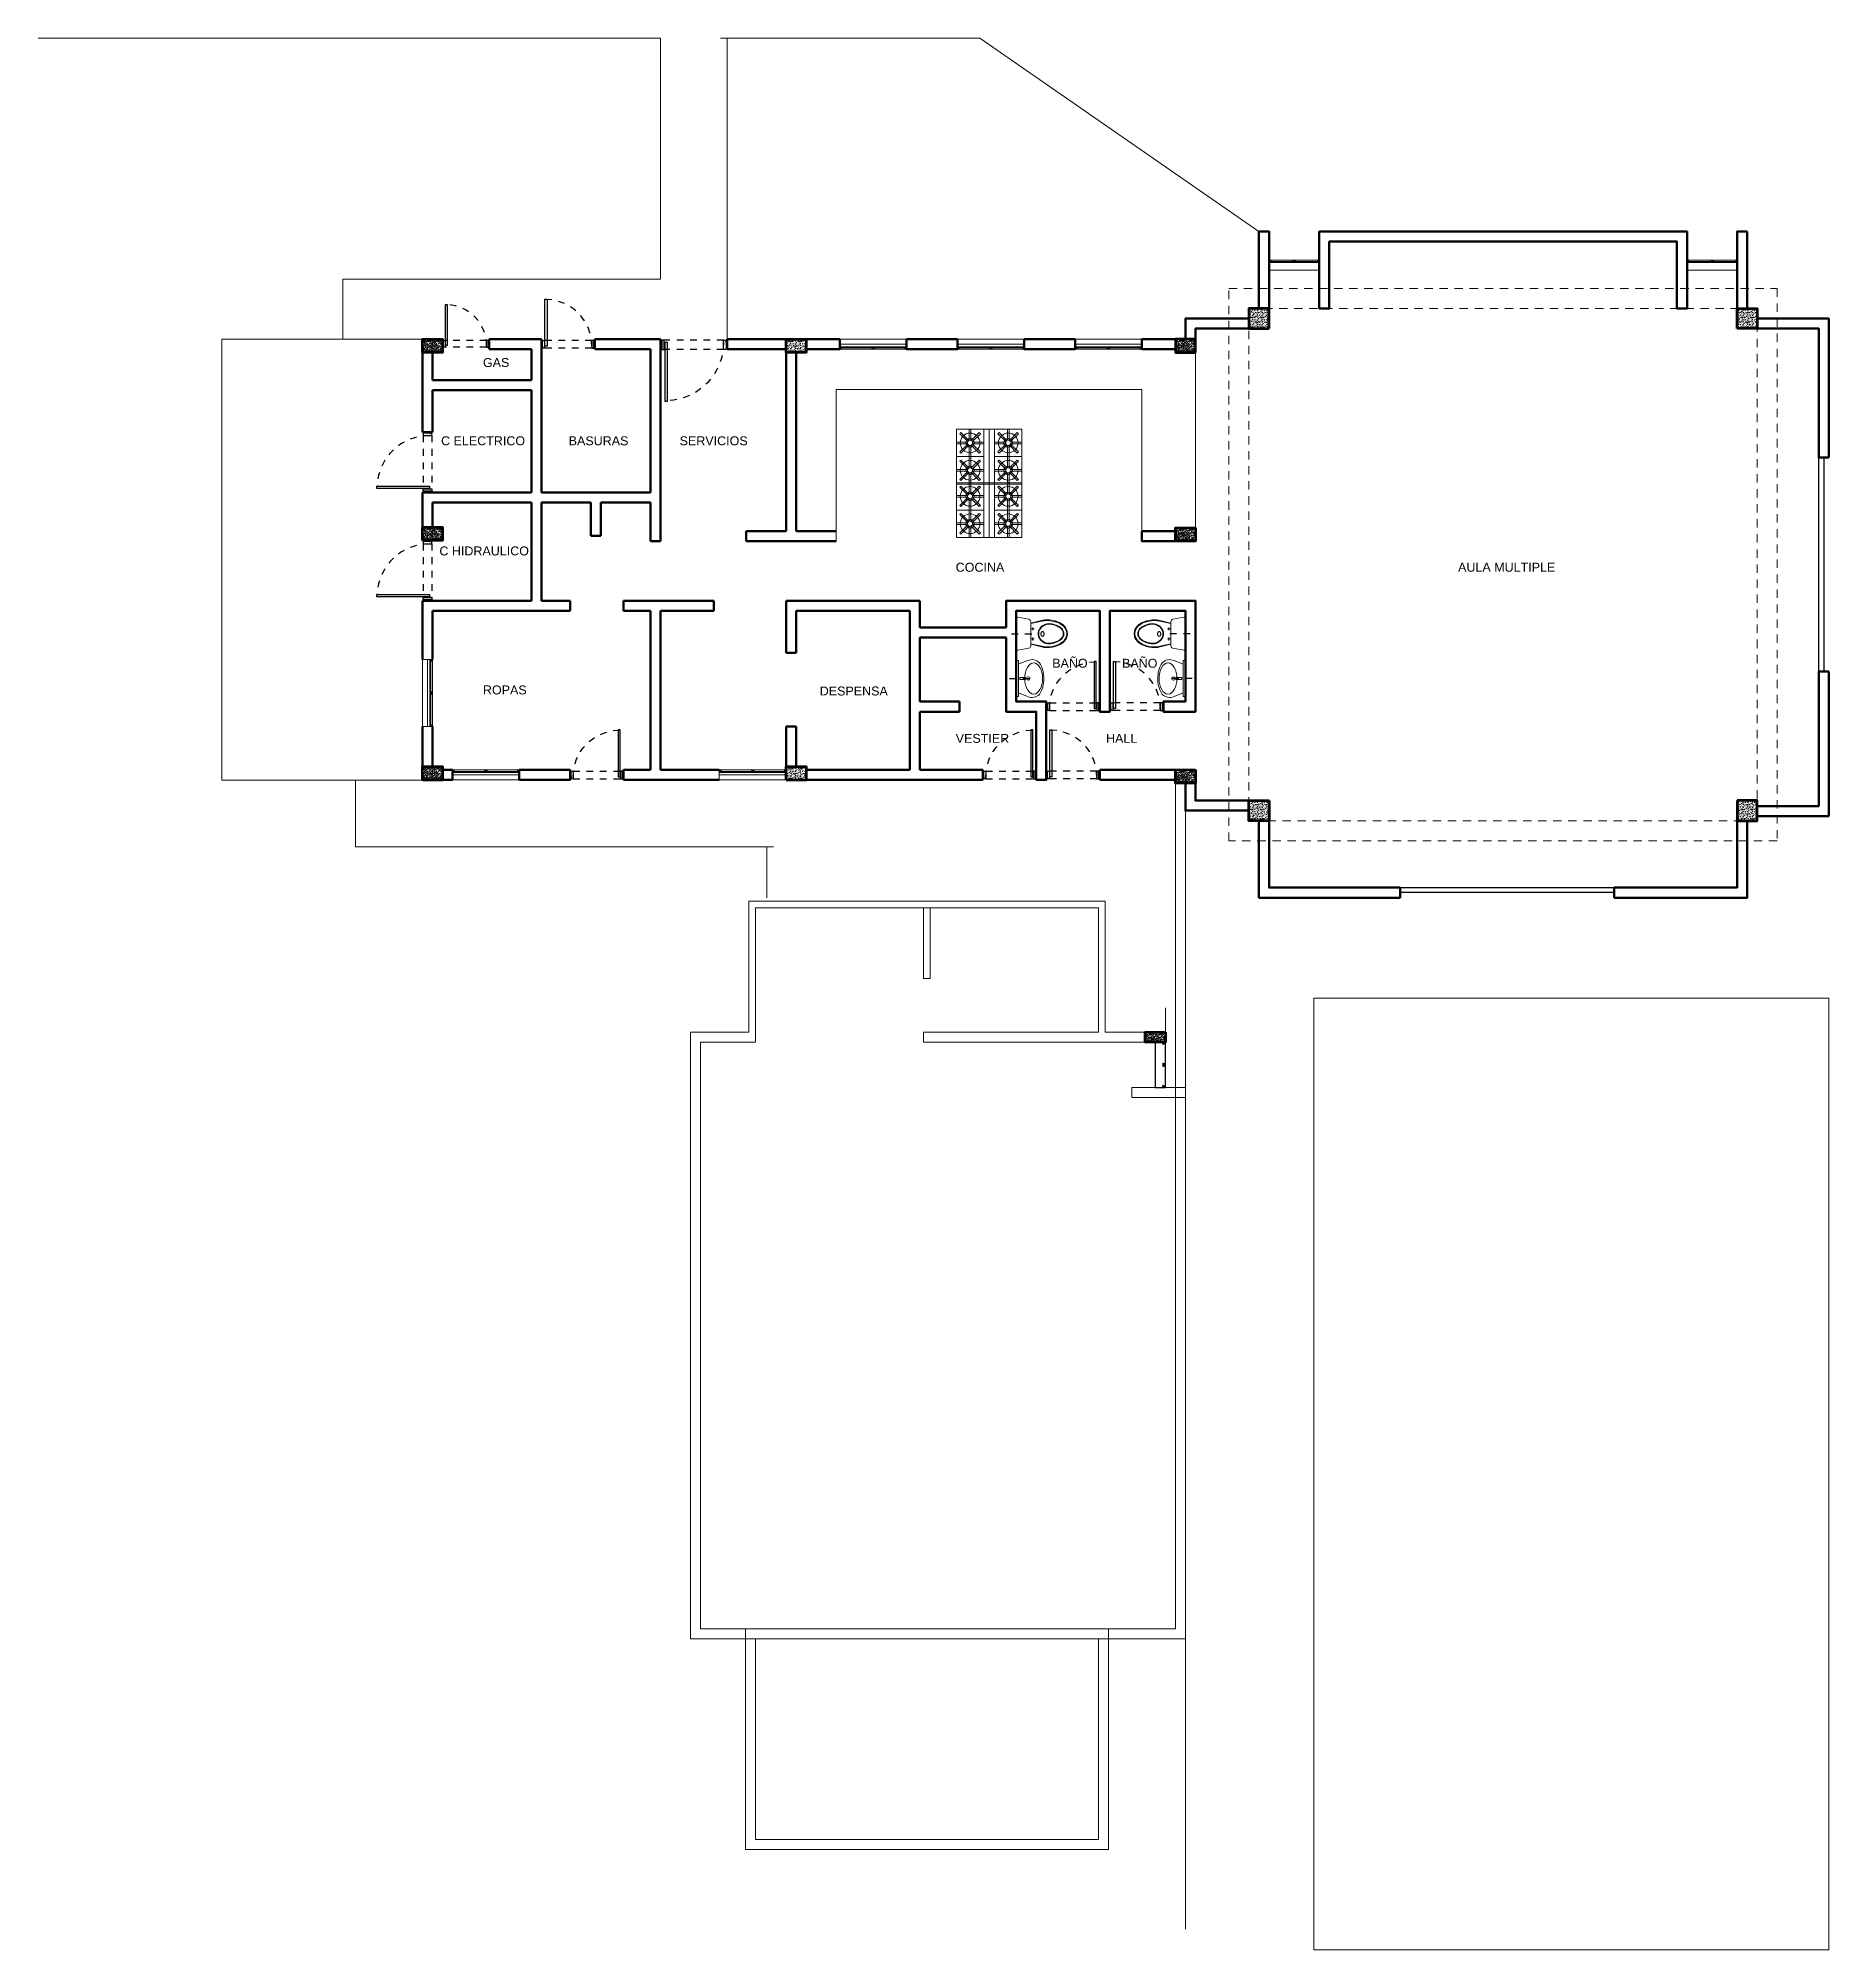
# Model space of a CAD drawing. Header units: millimetres. Extents: x 216 to 2687, y 57 to 1099.
# Drawn here: x 296.39 to 323.16, y 96.55 to 125.13 of the extents above; entities that cross this region are included whole.
import ezdxf

# ---------------------------------------------------------------- set-up
doc = ezdxf.new("R2010")
doc.units = ezdxf.units.MM
doc.header["$LTSCALE"] = 0.5
doc.linetypes.add('HIDDEN', pattern=[0.375, 0.25, -0.125])
doc.linetypes.add('HIDDEN2', pattern=[0.1875, 0.125, -0.0625])
for name, color, linetype, lineweight in [('A-COLS-ACHU', 47, 'Continuous', 0), ('A-ECON-COLS', 2, 'Continuous', 53), ('A-HID-APAR', 46, 'Continuous', 13), ('A-MUEB', 48, 'Continuous', 18), ('A-MUEB-FIJO', 44, 'Continuous', 15), ('A-MURO', 5, 'Continuous', 50), ('A-PISO', 7, 'Continuous', 15), ('A-PLAN-ACHU1', 105, 'Continuous', 9), ('A-PLAN-ACHU2', 146, 'Continuous', 0), ('A-VENT', 1, 'Continuous', 15), ('CANAL', 6, 'Continuous', 9), ('GUIAS', 1, 'Continuous', 9), ('textos', 255, 'Continuous', 20)]:
    doc.layers.add(name, color=color, linetype=linetype, lineweight=lineweight)
for name, color, linetype in [('VENTANAS', 13, 'Continuous'), ('X-ACHU', 8, 'Continuous'), ('X-PROY', 8, 'HIDDEN2'), ('X-PUERTAS', 3, 'Continuous')]:
    doc.layers.add(name, color=color, linetype=linetype)
doc.styles.get("Standard").update_dxf_attribs({"font": 'Arial.ttf'})
pattern_1 = [(180, (322.23603, 119.336005), (-0.070711, -0.070711), [0.014142, -0.028285, 0.007071, -0.042426, 0.014142, -0.03535536]), (270, (322.18653, 119.37843), (0.070711, -0.070711), [0.0141421, -0.021213, 0.007071, -0.035355, 0.0141421, -0.04949816]), (198.43495, (322.257244, 119.336005), (-0.07071068, -0.07071068), [0.01118, -0.04472, 0.01118, -0.0447234]), (251.56505, (322.257244, 119.336005), (-0.07071068, -0.07071068), [0.01118, -0.04472, 0.01118, -0.0447234]), (135, (322.25017, 119.32893), (-0.0707107, -0.0707107), [0.005, -0.04, 0.01, -0.04, 0.005]), (135, (322.23957, 119.31833), (-0.0707107, -0.0707107), [-0.015, 0.01, -0.04, 0, -0.035, 0]), (135, (322.23603, 119.31479), (-0.0707107, -0.0707107), [-0.04, 0, -0.03, 0.01, -0.02, 0]), (135, (322.22542, 119.30419), (-0.0707107, -0.0707107), [-0.02, 0, -0.025, 0.01, -0.045, 0]), (135, (322.21482, 119.29358), (-0.0707107, -0.0707107), [-0.02, 0.01, -0.04, 0.01, -0.02, 0]), (135, (322.19714, 119.2759), (-0.0707107, -0.0707107), [-0.015, 0.01, -0.02, 0, -0.055, 0]), (135, (322.1936, 119.27237), (-0.0707107, -0.0707107), [-0.02, 0, -0.06, 0.01, -0.01, 0]), (225, (322.23957, 119.3254), (0.0707107, -0.0707107), [-0.03, 0, -0.03, 0, -0.04, 0]), (225, (322.24664, 119.34661), (0.0707107, -0.0707107), [-0.015, 0.01, -0.04, 0, -0.035, 0]), (225, (322.23957, 119.35368), (0.0707107, -0.0707107), [-0.04, 0, -0.035, 0.01, -0.015, 0]), (225, (322.20068, 119.39257), (0.0707107, -0.0707107), [-0.02, 0.01, -0.05, 0.01, -0.01, 0]), (225, (322.2431, 119.33601), (0.0707107, -0.0707107), [-0.03, 0, -0.035, 0, -0.035, 0]), (225, (322.23603, 119.34308), (0.0707107, -0.0707107), [-0.025, 0, -0.055, 0, -0.02, 0]), (225, (322.22542, 119.34661), (0.0707107, -0.0707107), [-0.05, 0, -0.015, 0, -0.035, 0]), (225, (322.22896, 119.35722), (0.0707107, -0.0707107), [-0.045, 0, -0.02, 0, -0.025, 0]), (225, (322.21128, 119.35368), (0.0707107, -0.0707107), [-0.04, 0, -0.015, 0, -0.04, 0]), (225, (322.20421, 119.35368), (0.0707107, -0.0707107), [-0.045, 0, -0.02, 0, -0.035, 0]), (225, (322.21835, 119.3749), (0.0707107, -0.0707107), [-0.06, 0, -0.025, 0, -0.015, 0]), (225, (322.20421, 119.36783), (0.0707107, -0.0707107), [-0.02, 0, -0.04, 0, -0.04, 0]), (225, (322.20421, 119.3749), (0.0707107, -0.0707107), [-0.045, 0, -0.025, 0, -0.03, 0]), (225, (322.20421, 119.38197), (0.0707107, -0.0707107), [-0.04, 0, -0.03, 0, -0.03, 0]), (225, (322.1936, 119.3855), (0.0707107, -0.0707107), [-0.03, 0, -0.03, 0, -0.04, 0]), (225, (322.183, 119.38904), (0.0707107, -0.0707107), [-0.04, 0, -0.02, 0, -0.04, 0]), (225, (322.17593, 119.38904), (0.0707107, -0.0707107), [-0.015, 0, -0.06, 0, -0.025, 0])]

msp = doc.modelspace()

# ---------------------------------------------------------------- texts
at = {"layer": 'textos'}
for s, insert, char_height, attachment_point in [('GAS', (303.038, 120.352), 0.1338, 1), ('C ELECTRICO', (302.412, 119.182), 0.13377, 1), ('BASURAS', (304.32, 119.182), 0.1338, 1), ('SERVICIOS', (305.979, 119.182), 0.1338, 1), ('C HIDRAULICO', (302.387, 117.535), 0.13377, 1), ('COCINA', (310.107, 117.291), 0.1338, 1), ('AULA MULTIPLE', (317.619, 117.291), 0.13377, 1), ('BAÑO', (312.08, 115.856), 0.1338, 3), ('BAÑO', (312.594, 115.856), 0.1338, 1), ('ROPAS', (303.038, 115.457), 0.1338, 1), ('DESPENSA', (308.074, 115.441), 0.1338, 1), ('VESTIER', (310.107, 114.733), 0.1338, 1), ('HALL', (312.355, 114.733), 0.1338, 1)]:
    msp.add_mtext_dynamic_manual_height_columns(s, width=1.7505, gutter_width=1.338, heights=[0], dxfattribs=dict(at, insert=insert, char_height=char_height, attachment_point=attachment_point))

# ---------------------------------------------------------------- blocks, each defined once
blk = doc.blocks.new('ALN-177', base_point=(0.559, 0.54))
at = {"layer": 'A-PLAN-ACHU1'}
for p, q in [((0.534, 0.551), (0.532, 0.553)), ((0.534, 0.552), (0.532, 0.553)), ((0.534, 0.551), (0.532, 0.548)), ((0.534, 0.549), (0.532, 0.548)), ((0.536, 0.553), (0.534, 0.552)), ((0.536, 0.548), (0.534, 0.549)), ((0.536, 0.548), (0.536, 0.553))]:
    blk.add_line(p, q, dxfattribs=at)
at = {"layer": 'A-VENT'}
blk.add_lwpolyline([(0.556, 0.54), (0.559, 0.54), (0.559, 0.542), (0.538, 0.555), (0.536, 0.555), (0.534, 0.554), (0.534, 0.552), (0.536, 0.554), (0.536, 0.548), (0.534, 0.549), (0.534, 0.548), (0.536, 0.547), (0.536, 0.542), (0.533, 0.539), (0.529, 0.539), (0.529, 0.539), (0.53, 0.538), (0.534, 0.538), (0.538, 0.541), (0.538, 0.554), (0.556, 0.542), (0.554, 0.542), (0.554, 0.539, 1), (0.557, 0.539)], format="xyb", close=True, dxfattribs=at)
blk = doc.blocks.new('ALN-292')
at = {"layer": 'A-VENT'}
blk.add_lwpolyline([(0, 0.024), (0, 0), (0.004, 0), (0.004, 0.002), (0.001, 0.001), (0.001, 0.008), (0.004, 0.007), (0.004, 0.008), (0.001, 0.009), (0.001, 0.018), (0.007, 0.018), (0.007, 0.015), (0.01, 0.015), (0.009, 0.017), (0.008, 0.017), (0.008, 0.018), (0.036, 0.018), (0.036, 0.017), (0.036, 0.017), (0.035, 0.015), (0.038, 0.015), (0.038, 0.024), (0.038, 0.033), (0.035, 0.033), (0.036, 0.031), (0.036, 0.031), (0.036, 0.03), (0.008, 0.03), (0.008, 0.031), (0.009, 0.031), (0.01, 0.033), (0.007, 0.033), (0.007, 0.03), (0.001, 0.03), (0.001, 0.039), (0.004, 0.04), (0.004, 0.041), (0.001, 0.04), (0.001, 0.047), (0.004, 0.046), (0.004, 0.048), (0, 0.048)], close=True, dxfattribs=at)
for points in [[(0.009, 0.027, 0.352285), (0.006, 0.024, 0.352285), (0.009, 0.021), (0.009, 0.019), (0.001, 0.019), (0.001, 0.024), (0.001, 0.029), (0.009, 0.029)], [(0.008, 0.024, 1), (0.012, 0.024, 1)], [(0.027, 0.027, 0.352285), (0.025, 0.024, 0.352285), (0.027, 0.021), (0.027, 0.019), (0.011, 0.019), (0.011, 0.021, 0.352285), (0.013, 0.024, 0.352285), (0.011, 0.027), (0.011, 0.029), (0.027, 0.029)], [(0.026, 0.024, 1), (0.03, 0.024, 1)], [(0.029, 0.021, 0.352285), (0.031, 0.024, 0.352285), (0.029, 0.027), (0.029, 0.029), (0.036, 0.029), (0.036, 0.024), (0.036, 0.019), (0.029, 0.019)]]:
    blk.add_lwpolyline(points, format="xyb", close=True, dxfattribs=at)
blk = doc.blocks.new('V-1_PL_BLQ4')
blk.add_line((0, 0.075), (1, 0.075))
at = {"layer": 'A-PLAN-ACHU1'}
for points in [[(0.491, 0.118), (0.014, 0.118), (0.014, 0.124), (0.491, 0.124)], [(0.509, 0.118), (0.986, 0.118), (0.986, 0.124), (0.509, 0.124)]]:
    blk.add_lwpolyline(points, close=True, dxfattribs=at)
for points in [[(0.028, 0.114), (0.024, 0.114), (0.025, 0.116), (0.024, 0.118), (0.026, 0.116), (0.028, 0.118), (0.027, 0.116), (0.028, 0.114)], [(0.483, 0.114), (0.479, 0.114), (0.48, 0.116), (0.479, 0.118), (0.481, 0.116), (0.483, 0.118), (0.482, 0.116), (0.483, 0.114)], [(0.517, 0.114), (0.521, 0.114), (0.52, 0.116), (0.521, 0.118), (0.519, 0.116), (0.517, 0.118), (0.518, 0.116), (0.517, 0.114)], [(0.972, 0.114), (0.976, 0.114), (0.975, 0.116), (0.976, 0.118), (0.974, 0.116), (0.972, 0.118), (0.973, 0.116), (0.972, 0.114)]]:
    blk.add_lwpolyline(points, dxfattribs=at)
at = {"layer": 'A-PLAN-ACHU2'}
for points in [[(0.491, 0.121), (0.014, 0.121)], [(0.031, 0.129), (0.476, 0.129)], [(0.476, 0.116), (0.031, 0.116)], [(0.031, 0.112), (0.476, 0.112)], [(0.509, 0.121), (0.986, 0.121)], [(0.969, 0.129), (0.524, 0.129)], [(0.524, 0.116), (0.969, 0.116)], [(0.969, 0.112), (0.524, 0.112)]]:
    blk.add_lwpolyline(points, dxfattribs=at)
at = {"layer": 'A-VENT'}
blk.add_lwpolyline([(1, 0.15), (1, 0), (0, 0), (0, 0.15)], close=True, dxfattribs=at)
for points in [[(0.008, 0.121, 3.732051), (0.008, 0.123), (0.007, 0.124), (0.007, 0.126), (0.012, 0.126), (0.012, 0.137), (0.007, 0.137), (0.007, 0.138), (0.008, 0.139, 3.732051), (0.008, 0.141), (0.007, 0.142), (0.007, 0.144), (0.012, 0.144), (0.012, 0.149), (0.002, 0.149), (0.002, 0.146), (0, 0.148), (0, 0.15), (0.016, 0.15), (0.016, 0.147), (0.015, 0.148), (0.015, 0.149), (0.013, 0.149), (0.013, 0.114), (0.022, 0.114), (0.023, 0.116), (0.024, 0.116), (0.023, 0.114), (0.03, 0.114), (0.029, 0.116), (0.031, 0.116), (0.031, 0.112), (0, 0.112), (0, 0.114), (0.002, 0.116), (0.002, 0.114), (0.012, 0.114), (0.012, 0.119), (0.007, 0.119), (0.007, 0.12)], [(0.992, 0.121, -3.732051), (0.992, 0.123), (0.993, 0.124), (0.993, 0.126), (0.988, 0.126), (0.988, 0.137), (0.993, 0.137), (0.993, 0.138), (0.992, 0.139, -3.732051), (0.992, 0.141), (0.993, 0.142), (0.993, 0.144), (0.988, 0.144), (0.988, 0.149), (0.998, 0.149), (0.998, 0.146), (1, 0.148), (1, 0.15), (0.984, 0.15), (0.984, 0.147), (0.985, 0.148), (0.985, 0.149), (0.987, 0.149), (0.987, 0.114), (0.978, 0.114), (0.977, 0.116), (0.976, 0.116), (0.977, 0.114), (0.97, 0.114), (0.971, 0.116), (0.969, 0.116), (0.969, 0.112), (1, 0.112), (1, 0.114), (0.998, 0.116), (0.998, 0.114), (0.988, 0.114), (0.988, 0.119), (0.993, 0.119), (0.993, 0.12)]]:
    blk.add_lwpolyline(points, format="xyb", close=True, dxfattribs=at)
at = {"layer": 'A-VENT', "xscale": -1, "rotation": 270}
for p in [(0.016, 0.15), (0.509, 0.15)]:
    blk.add_blockref('ALN-177', p, dxfattribs=at)
at = {"layer": 'A-VENT'}
for name, p, rotation in [('ALN-177', (0.491, 0.15), 90), ('ALN-292', (0.524, 0.112), 90), ('ALN-177', (0.984, 0.15), 90.00000000000001)]:
    blk.add_blockref(name, p, dxfattribs=dict(at, rotation=rotation))
blk = doc.blocks.new('*U776')
at = {"color": 250, "linetype": 'HIDDEN', "ltscale": 0.2}
for p, q in [((0.99, 0), (0.06, 0)), ((0.99, -0.15), (0.06, -0.15))]:
    blk.add_line(p, q, dxfattribs=at)
for points in [[(0.11, -0.11), (0.07, -0.11), (0.07, 0.809), (0.11, 0.809)], [(0.02, 0), (0.06, 0), (0.06, -0.15), (0.02, -0.15)], [(1.03, 0), (0.99, 0), (0.99, -0.15), (1.03, -0.15)], [(0.02, -0.02), (0, -0.02), (0, -0.04), (0.02, -0.04)], [(0.02, -0.13), (0, -0.13), (0, -0.11), (0.02, -0.11)], [(1.03, -0.02), (1.05, -0.02), (1.05, -0.04), (1.03, -0.04)], [(1.03, -0.13), (1.05, -0.13), (1.05, -0.11), (1.03, -0.11)]]:
    blk.add_lwpolyline(points, close=True)
blk.add_arc((0.079, -0.108), 0.911, 359.4783, 87.8865, dxfattribs=at)
blk = doc.blocks.new('Baño03')
at = {"layer": 'X-ACHU', "extrusion": (0.008922, 4.96546e-08, 0.99996)}
h = blk.add_hatch(dxfattribs=at)
h.set_pattern_fill('ANGLE', color=256, scale=1.038037, angle=-179.9995)
h.set_pattern_definition([(180, (1.7, -1.1076), (6e-05, -7.251), [5.2732, -1.9775]), (270, (1.7, -1.1076), (7.251, 6e-05), [5.2732, -1.9775])])
edge = h.paths.add_edge_path()
edge.add_arc((1.188, -1.006), 0.3, -133.2841, -111.2563, ccw=False)
edge.add_arc((1.089, -1.111), 0.156, -179.9995, -133.2841, ccw=False)
edge.add_line((0.933, -1.111), (0.933, -1.104))
edge.add_arc((1.089, -1.104), 0.156, -226.715, -179.9995, ccw=False)
edge.add_arc((1.188, -1.209), 0.3, 111.2572, 133.285, ccw=False)
edge.add_arc((1.24, -1.344), 0.444, 90.4005, 111.2572, ccw=False)
edge.add_arc((1.237, -1.183), 0.284, 76.7031, 90.0005, ccw=False)
edge.add_line((1.302, -0.907), (1.483, -0.95))
edge.add_line((1.483, -0.95), (1.483, -0.925))
edge.add_arc((1.517, -0.925), 0.0336, -259.5304, -179.9995, ccw=False)
edge.add_line((1.51, -0.892), (1.674, -0.862))
edge.add_arc((1.678, -0.883), 0.0217, 0.0005, 100.4696, ccw=False)
edge.add_line((1.7, -0.883), (1.7, -1.332))
edge.add_arc((1.678, -1.332), 0.0217, -100.4687, 0.0005, ccw=False)
edge.add_line((1.674, -1.354), (1.51, -1.323))
edge.add_arc((1.517, -1.29), 0.0336, -179.9995, -100.4687, ccw=False)
edge.add_line((1.483, -1.29), (1.483, -1.265))
edge.add_line((1.483, -1.265), (1.302, -1.308))
edge.add_arc((1.237, -1.032), 0.284, -89.9995, -76.7021, ccw=False)
edge.add_arc((1.24, -0.871), 0.444, -111.2563, -90.3996, ccw=False)
at = {"extrusion": (0.008922, 4.96546e-08, 0.99996)}
for p, q in [((1.292, -0.917, 0.002), (1.483, -0.956, 0)), ((1.483, -0.95, 0), (1.302, -0.907, 0.002)), ((1.432, -1.035, 0.001), (1.474, -1.035, 0)), ((1.453, -1.014, 0.001), (1.453, -1.056, 0.001)), ((1.483, -1.29, 0), (1.483, -0.925, 0)), ((1.511, -0.892, 0), (1.674, -0.862, -0.001)), ((1.7, -1.332, -0.002), (1.7, -0.883, -0.002)), ((1.292, -1.299, 0.002), (1.483, -1.259, 0)), ((1.483, -1.265, 0), (1.302, -1.308, 0.002)), ((1.432, -1.186, 0.001), (1.474, -1.186, 0)), ((1.453, -1.165, 0.001), (1.453, -1.207, 0.001)), ((1.511, -1.323, 0), (1.674, -1.354, -0.001))]:
    blk.add_line(p, q, dxfattribs=at)
at = {"extrusion": (0.008922, 4.96546e-08, 0.99996), "elevation": 0.014}
for points in [[(1.079, -1.286, -0.096411), (0.982, -1.224, -0.206705), (0.933, -1.111), (0.933, -1.104, -0.206705), (0.982, -0.991, -0.096411), (1.079, -0.93, -0.091257), (1.237, -0.899, -0.058086), (1.302, -0.907), (1.483, -0.95), (1.483, -0.925, -0.361654), (1.51, -0.892), (1.674, -0.862, -0.468802), (1.7, -0.883), (1.7, -1.332, -0.468802), (1.674, -1.354), (1.51, -1.323, -0.361654), (1.483, -1.29), (1.483, -1.265), (1.302, -1.308, -0.058086), (1.237, -1.316, -0.091257)], [(1.33, -1.111, 0.066901), (1.329, -1.097, 0.079364), (1.324, -1.086, 0.107144), (1.315, -1.078, 0.140884), (1.307, -1.076, 0.140884), (1.299, -1.078, 0.107144), (1.291, -1.086, 0.079364), (1.286, -1.097, 0.066901), (1.284, -1.111, 0.066901), (1.286, -1.125, 0.079364), (1.291, -1.136, 0.107144), (1.299, -1.144, 0.140884), (1.307, -1.146, 0.140884), (1.315, -1.144, 0.107144), (1.324, -1.136, 0.079364), (1.329, -1.125, 0.066901)], [(1.299, -1.144, -0.107144), (1.291, -1.136, -0.079364), (1.286, -1.125, -0.066901), (1.284, -1.111, -0.066901), (1.286, -1.097, -0.079364), (1.291, -1.086, -0.107144), (1.299, -1.078, -0.140884), (1.307, -1.076, -0.140884), (1.315, -1.078, -0.107144), (1.324, -1.086, -0.079364), (1.329, -1.097, -0.066901), (1.33, -1.111, -0.066901), (1.329, -1.125, -0.079364), (1.324, -1.136, -0.107144), (1.315, -1.144, -0.140884), (1.307, -1.146, -0.140884)], [(1.445, -1.035, -1), (1.46, -1.035, -1)], [(1.445, -1.186, -1), (1.46, -1.186, -1)]]:
    blk.add_lwpolyline(points, format="xyb", close=True, dxfattribs=at)
for points in [[(0.933, -1.111), (0.933, -1.104)], [(0.945, -1.111), (0.945, -1.104)], [(0.988, -1.111), (0.988, -1.104)], [(0.997, -1.111), (0.997, -1.104)]]:
    blk.add_lwpolyline(points, dxfattribs=at)
at = {"elevation": -0.002}
blk.add_lwpolyline([(1.667, -1.562), (1.667, -1.993), (1.531, -2.046, -0.303937), (1.351, -2.014, -0.146239), (1.287, -1.777, -0.146239), (1.351, -1.541, -0.303937), (1.531, -1.509)], format="xyb", close=True, dxfattribs=at)
for points in [[(1.7, -2.048), (1.7, -1.507), (1.667, -1.507), (1.667, -2.048)], [(1.645, -1.792), (1.645, -1.762), (1.559, -1.762), (1.559, -1.792)]]:
    blk.add_lwpolyline(points, close=True, dxfattribs=at)
at = {"extrusion": (0.008922, 4.96546e-08, 0.99996)}
for centre in [(1.453, -1.035, 0.014), (1.453, -1.186, 0.014)]:
    blk.add_circle(centre, 0.0077, dxfattribs=at)
blk.add_circle((1.519, -1.777, -0.002), 0.0254)
for centre, radius, start, end in [((1.089, -1.104, 0.014), 0.156, 133.285, 180.0005), ((1.089, -1.111, 0.014), 0.156, 180.0005, 226.7159), ((1.089, -1.104, 0.014), 0.144, 133.285, 180.0005), ((1.089, -1.111, 0.014), 0.144, 180.0005, 226.7159), ((1.188, -1.209, 0.014), 0.3, 111.2572, 133.285), ((1.089, -1.104, 0.014), 0.101, 133.285, 180.0005), ((1.089, -1.111, 0.014), 0.101, 180.0005, 226.7159), ((1.188, -1.209, 0.014), 0.289, 111.2572, 133.285), ((1.089, -1.104, 0.014), 0.0924, 133.285, 180.0005), ((1.089, -1.111, 0.014), 0.0924, 180.0005, 226.7159), ((1.188, -1.209, 0.014), 0.245, 111.2572, 133.285), ((1.188, -1.209, 0.014), 0.237, 111.2572, 133.285), ((1.24, -1.344, 0.014), 0.444, 90.4005, 111.2572), ((1.24, -1.344, 0.014), 0.433, 90.4111, 111.2572), ((1.24, -1.344, 0.014), 0.39, 97.8364, 111.2572), ((1.24, -1.344, 0.014), 0.381, 97.8364, 111.2572), ((1.21, -1.125, 0.014), 0.168, 31.0321, 97.8364), ((1.21, -1.125, 0.014), 0.16, 31.0321, 97.8364), ((1.237, -1.183, 0.014), 0.284, 76.7031, 90.0005), ((1.237, -1.183, 0.014), 0.273, 78.296, 90.0005), ((1.244, -1.104, 0.014), 0.12, 0.0005, 31.0325), ((1.244, -1.111, 0.014), 0.12, 328.9685, 0.0005), ((1.244, -1.104, 0.014), 0.129, 0.0005, 31.0325), ((1.244, -1.111, 0.014), 0.129, 328.9685, 0.0005), ((1.517, -0.925, 0.014), 0.0336, 100.4696, 180.0005), ((1.678, -0.883, 0.014), 0.0217, 0.0005, 100.4696), ((1.188, -1.006, 0.014), 0.3, 226.7159, 248.7437), ((1.188, -1.006, 0.014), 0.289, 226.7159, 248.7437), ((1.188, -1.006, 0.014), 0.245, 226.7159, 248.7437), ((1.188, -1.006, 0.014), 0.237, 226.7159, 248.7437), ((1.24, -0.871, 0.014), 0.444, 248.7437, 269.6004), ((1.24, -0.871, 0.014), 0.433, 248.7437, 269.5898), ((1.24, -0.871, 0.014), 0.39, 248.7437, 262.1645), ((1.24, -0.871, 0.014), 0.381, 248.7437, 262.1645), ((1.21, -1.091, 0.014), 0.168, 262.1645, 328.9688), ((1.21, -1.091, 0.014), 0.16, 262.1645, 328.9688), ((1.237, -1.032, 0.014), 0.273, 270.0005, 281.7049), ((1.237, -1.032, 0.014), 0.284, 270.0005, 283.2979), ((1.517, -1.29, 0.014), 0.0336, 180.0005, 259.5313), ((1.678, -1.332, 0.014), 0.0217, 259.5313, 0.0005)]:
    blk.add_arc(centre, radius, start, end, dxfattribs=at)
at = {"extrusion": (0, 0, -1)}
blk.add_ellipse((1.439, -1.777, -0.002), major_axis=(0, -0.235), ratio=0.566085, dxfattribs=at)
at = {"layer": 'X-PROY', "ltscale": 0.1, "extrusion": (0.008922, 4.96546e-08, 0.99996)}
blk.add_line((1.769, -1.108, -0.002), (1.435, -1.108, 0.001), dxfattribs=at)
at = {"layer": 'X-PROY', "elevation": -0.002}
blk.add_lwpolyline([(1.803, -1.777), (1.417, -1.777)], dxfattribs=at)
blk = doc.blocks.new('*U790')
blk.add_lwpolyline([(-0.012, 0.084), (-0.012, -0.084), (0.012, -0.084), (0.012, 0.084)], close=True)
blk = doc.blocks.new('*U791')
at = {"color": 0, "linetype": 'ByBlock', "lineweight": -2, "transparency": 16777216}
for p, rotation in [((-53.455, -172.865), 44.99999999999804), ((-53.284, -172.865), 314.9999999999862), ((-53.491, -172.951), 89.99999999999608), ((-53.455, -173.036), 134.9999999999941), ((-53.369, -173.072), 180), ((-53.284, -173.036), 224.9999999999902), ((-53.248, -172.951), 269.9999999999882)]:
    blk.add_blockref('*U790', p, dxfattribs=dict(at, rotation=rotation))
blk.add_blockref('*U790', (-53.369, -172.83), dxfattribs=at)
blk = doc.blocks.new('*U792')
blk.add_lwpolyline([(-0.012, 0.084), (-0.012, -0.084), (0.012, -0.084), (0.012, 0.084)], close=True)
blk = doc.blocks.new('*U793')
at = {"color": 0, "linetype": 'ByBlock', "lineweight": -2, "transparency": 16777216}
for p, rotation in [((-53.455, -172.865), 44.99999999999804), ((-53.284, -172.865), 314.9999999999862), ((-53.491, -172.951), 89.99999999999608), ((-53.455, -173.036), 134.9999999999941), ((-53.369, -173.072), 180), ((-53.284, -173.036), 224.9999999999902), ((-53.248, -172.951), 269.9999999999882)]:
    blk.add_blockref('*U792', p, dxfattribs=dict(at, rotation=rotation))
blk.add_blockref('*U792', (-53.369, -172.83), dxfattribs=at)
blk = doc.blocks.new('Fogones01')
blk.add_line((0.395, 0), (-0.405, 0))
for points in [[(-0.41, -0.08), (-0.41, 0), (0.41, 0), (0.41, -0.08)], [(-0.41, -0.08), (0, -0.08), (0, -0.49), (-0.41, -0.49)], [(0, -0.08), (0.41, -0.08), (0.41, -0.49), (0, -0.49)]]:
    blk.add_lwpolyline(points, close=True)
for centre, radius in [((-0.205, -0.285), 0.147), ((-0.205, -0.285), 0.063), ((0.205, -0.285), 0.147), ((0.205, -0.285), 0.063)]:
    blk.add_circle(centre, radius)
for name, p in [('*U791', (53.164, 172.666)), ('*U793', (53.574, 172.666))]:
    blk.add_blockref(name, p)

# ---------------------------------------------------------------- hatches: boundary and pattern name
at = {"layer": 'A-COLS-ACHU'}
h = msp.add_hatch(dxfattribs=at)
h.set_pattern_fill('CONCRETE', color=256, scale=0.1, angle=135, style=0, pattern_type=2)
h.set_pattern_definition(pattern_1)
h.paths.add_polyline_path([(314.792, 120.792), (314.792, 121.092), (314.492, 121.092), (314.492, 120.792)])
h = msp.add_hatch(dxfattribs=at)
h.set_pattern_fill('CONCRETE', color=256, scale=0.1, angle=135, style=0, pattern_type=2)
h.set_pattern_definition([(180, (322.35603, 119.336005), (-0.070711, -0.070711), [0.014142, -0.028285, 0.007071, -0.042426, 0.014142, -0.0353554]), (270, (322.30653, 119.37843), (0.070711, -0.070711), [0.0141421, -0.021213, 0.007071, -0.035355, 0.0141421, -0.0494982]), (198.435, (322.377244, 119.336005), (-0.0707107, -0.0707107), [0.01118, -0.04472, 0.01118, -0.0447234]), (251.565, (322.377244, 119.336005), (-0.0707107, -0.0707107), [0.01118, -0.04472, 0.01118, -0.0447234]), (135, (322.37017, 119.32893), (-0.0707107, -0.0707107), [0.005, -0.04, 0.01, -0.04, 0.005]), (135, (322.35957, 119.31833), (-0.0707107, -0.0707107), [-0.015, 0.01, -0.04, 0, -0.035, 0]), (135, (322.35603, 119.31479), (-0.0707107, -0.0707107), [-0.04, 0, -0.03, 0.01, -0.02, 0]), (135, (322.34542, 119.30419), (-0.0707107, -0.0707107), [-0.02, 0, -0.025, 0.01, -0.045, 0]), (135, (322.33482, 119.29358), (-0.0707107, -0.0707107), [-0.02, 0.01, -0.04, 0.01, -0.02, 0]), (135, (322.31714, 119.2759), (-0.0707107, -0.0707107), [-0.015, 0.01, -0.02, 0, -0.055, 0]), (135, (322.3136, 119.27237), (-0.0707107, -0.0707107), [-0.02, 0, -0.06, 0.01, -0.01, 0]), (225, (322.35957, 119.3254), (0.0707107, -0.0707107), [-0.03, 0, -0.03, 0, -0.04, 0]), (225, (322.36664, 119.34661), (0.0707107, -0.0707107), [-0.015, 0.01, -0.04, 0, -0.035, 0]), (225, (322.35957, 119.35368), (0.0707107, -0.0707107), [-0.04, 0, -0.035, 0.01, -0.015, 0]), (225, (322.32068, 119.39257), (0.0707107, -0.0707107), [-0.02, 0.01, -0.05, 0.01, -0.01, 0]), (225, (322.3631, 119.33601), (0.0707107, -0.0707107), [-0.03, 0, -0.035, 0, -0.035, 0]), (225, (322.35603, 119.34308), (0.0707107, -0.0707107), [-0.025, 0, -0.055, 0, -0.02, 0]), (225, (322.34542, 119.34661), (0.0707107, -0.0707107), [-0.05, 0, -0.015, 0, -0.035, 0]), (225, (322.34896, 119.35722), (0.0707107, -0.0707107), [-0.045, 0, -0.02, 0, -0.025, 0]), (225, (322.33128, 119.35368), (0.0707107, -0.0707107), [-0.04, 0, -0.015, 0, -0.04, 0]), (225, (322.32421, 119.35368), (0.0707107, -0.0707107), [-0.045, 0, -0.02, 0, -0.035, 0]), (225, (322.33835, 119.3749), (0.0707107, -0.0707107), [-0.06, 0, -0.025, 0, -0.015, 0]), (225, (322.32421, 119.36783), (0.0707107, -0.0707107), [-0.02, 0, -0.04, 0, -0.04, 0]), (225, (322.32421, 119.3749), (0.0707107, -0.0707107), [-0.045, 0, -0.025, 0, -0.03, 0]), (225, (322.32421, 119.38197), (0.0707107, -0.0707107), [-0.04, 0, -0.03, 0, -0.03, 0]), (225, (322.3136, 119.3855), (0.0707107, -0.0707107), [-0.03, 0, -0.03, 0, -0.04, 0]), (225, (322.303, 119.38904), (0.0707107, -0.0707107), [-0.04, 0, -0.02, 0, -0.04, 0]), (225, (322.29593, 119.38904), (0.0707107, -0.0707107), [-0.015, 0, -0.06, 0, -0.025, 0])])
h.paths.add_polyline_path([(321.792, 120.792), (321.792, 121.092), (322.092, 121.092), (322.092, 120.792)])
h = msp.add_hatch(dxfattribs=at)
h.set_pattern_fill('CONCRETE', color=256, scale=0.1, angle=135, style=0, pattern_type=2)
h.set_pattern_definition([(180, (315.54603, 118.97746), (-0.070711, -0.070711), [0.014142, -0.028285, 0.007071, -0.042426, 0.014142, -0.03535536]), (270, (315.49653, 119.01988), (0.070711, -0.070711), [0.0141421, -0.021213, 0.007071, -0.035355, 0.0141421, -0.04949816]), (198.43495, (315.567244, 118.977457), (-0.07071068, -0.07071068), [0.01118, -0.04472, 0.01118, -0.0447234]), (251.56505, (315.567244, 118.977457), (-0.07071068, -0.07071068), [0.01118, -0.04472, 0.01118, -0.0447234]), (135, (315.56017, 118.97039), (-0.0707107, -0.0707107), [0.005, -0.04, 0.01, -0.04, 0.005]), (135, (315.54957, 118.95978), (-0.0707107, -0.0707107), [-0.015, 0.01, -0.04, 0, -0.035, 0]), (135, (315.54603, 118.95624), (-0.0707107, -0.0707107), [-0.04, 0, -0.03, 0.01, -0.02, 0]), (135, (315.53542, 118.94564), (-0.0707107, -0.0707107), [-0.02, 0, -0.025, 0.01, -0.045, 0]), (135, (315.52482, 118.93503), (-0.0707107, -0.0707107), [-0.02, 0.01, -0.04, 0.01, -0.02, 0]), (135, (315.50714, 118.91735), (-0.0707107, -0.0707107), [-0.015, 0.01, -0.02, 0, -0.055, 0]), (135, (315.5036, 118.91382), (-0.0707107, -0.0707107), [-0.02, 0, -0.06, 0.01, -0.01, 0]), (225, (315.54957, 118.96685), (0.0707107, -0.0707107), [-0.03, 0, -0.03, 0, -0.04, 0]), (225, (315.55664, 118.98806), (0.0707107, -0.0707107), [-0.015, 0.01, -0.04, 0, -0.035, 0]), (225, (315.54957, 118.99513), (0.0707107, -0.0707107), [-0.04, 0, -0.035, 0.01, -0.015, 0]), (225, (315.51068, 119.03403), (0.0707107, -0.0707107), [-0.02, 0.01, -0.05, 0.01, -0.01, 0]), (225, (315.5531, 118.97746), (0.0707107, -0.0707107), [-0.03, 0, -0.035, 0, -0.035, 0]), (225, (315.54603, 118.98453), (0.0707107, -0.0707107), [-0.025, 0, -0.055, 0, -0.02, 0]), (225, (315.53542, 118.98806), (0.0707107, -0.0707107), [-0.05, 0, -0.015, 0, -0.035, 0]), (225, (315.53896, 118.99867), (0.0707107, -0.0707107), [-0.045, 0, -0.02, 0, -0.025, 0]), (225, (315.52128, 118.99513), (0.0707107, -0.0707107), [-0.04, 0, -0.015, 0, -0.04, 0]), (225, (315.51421, 118.99513), (0.0707107, -0.0707107), [-0.045, 0, -0.02, 0, -0.035, 0]), (225, (315.52835, 119.01635), (0.0707107, -0.0707107), [-0.06, 0, -0.025, 0, -0.015, 0]), (225, (315.51421, 119.00928), (0.0707107, -0.0707107), [-0.02, 0, -0.04, 0, -0.04, 0]), (225, (315.51421, 119.01635), (0.0707107, -0.0707107), [-0.045, 0, -0.025, 0, -0.03, 0]), (225, (315.51421, 119.02342), (0.0707107, -0.0707107), [-0.04, 0, -0.03, 0, -0.03, 0]), (225, (315.5036, 119.02695), (0.0707107, -0.0707107), [-0.03, 0, -0.03, 0, -0.04, 0]), (225, (315.493, 119.03049), (0.0707107, -0.0707107), [-0.04, 0, -0.02, 0, -0.04, 0]), (225, (315.48593, 119.03049), (0.0707107, -0.0707107), [-0.015, 0, -0.06, 0, -0.025, 0])])
h.paths.add_polyline_path([(302.132, 120.434), (302.132, 120.634), (302.432, 120.634), (302.432, 120.434)])
h = msp.add_hatch(dxfattribs=at)
h.set_pattern_fill('CONCRETE', color=256, scale=0.1, angle=135, style=0, pattern_type=2)
h.set_pattern_definition([(180, (320.98603, 118.97746), (-0.070711, -0.070711), [0.014142, -0.028285, 0.007071, -0.042426, 0.014142, -0.03535536]), (270, (320.93653, 119.01988), (0.070711, -0.070711), [0.0141421, -0.021213, 0.007071, -0.035355, 0.0141421, -0.04949816]), (198.43495, (321.007244, 118.977457), (-0.07071068, -0.07071068), [0.01118, -0.04472, 0.01118, -0.0447234]), (251.56505, (321.007244, 118.977457), (-0.07071068, -0.07071068), [0.01118, -0.04472, 0.01118, -0.0447234]), (135, (321.00017, 118.97039), (-0.0707107, -0.0707107), [0.005, -0.04, 0.01, -0.04, 0.005]), (135, (320.98957, 118.95978), (-0.0707107, -0.0707107), [-0.015, 0.01, -0.04, 0, -0.035, 0]), (135, (320.98603, 118.95624), (-0.0707107, -0.0707107), [-0.04, 0, -0.03, 0.01, -0.02, 0]), (135, (320.97542, 118.94564), (-0.0707107, -0.0707107), [-0.02, 0, -0.025, 0.01, -0.045, 0]), (135, (320.96482, 118.93503), (-0.0707107, -0.0707107), [-0.02, 0.01, -0.04, 0.01, -0.02, 0]), (135, (320.94714, 118.91735), (-0.0707107, -0.0707107), [-0.015, 0.01, -0.02, 0, -0.055, 0]), (135, (320.9436, 118.91382), (-0.0707107, -0.0707107), [-0.02, 0, -0.06, 0.01, -0.01, 0]), (225, (320.98957, 118.96685), (0.0707107, -0.0707107), [-0.03, 0, -0.03, 0, -0.04, 0]), (225, (320.99664, 118.98806), (0.0707107, -0.0707107), [-0.015, 0.01, -0.04, 0, -0.035, 0]), (225, (320.98957, 118.99513), (0.0707107, -0.0707107), [-0.04, 0, -0.035, 0.01, -0.015, 0]), (225, (320.95068, 119.03403), (0.0707107, -0.0707107), [-0.02, 0.01, -0.05, 0.01, -0.01, 0]), (225, (320.9931, 118.97746), (0.0707107, -0.0707107), [-0.03, 0, -0.035, 0, -0.035, 0]), (225, (320.98603, 118.98453), (0.0707107, -0.0707107), [-0.025, 0, -0.055, 0, -0.02, 0]), (225, (320.97542, 118.98806), (0.0707107, -0.0707107), [-0.05, 0, -0.015, 0, -0.035, 0]), (225, (320.97896, 118.99867), (0.0707107, -0.0707107), [-0.045, 0, -0.02, 0, -0.025, 0]), (225, (320.96128, 118.99513), (0.0707107, -0.0707107), [-0.04, 0, -0.015, 0, -0.04, 0]), (225, (320.95421, 118.99513), (0.0707107, -0.0707107), [-0.045, 0, -0.02, 0, -0.035, 0]), (225, (320.96835, 119.01635), (0.0707107, -0.0707107), [-0.06, 0, -0.025, 0, -0.015, 0]), (225, (320.95421, 119.00928), (0.0707107, -0.0707107), [-0.02, 0, -0.04, 0, -0.04, 0]), (225, (320.95421, 119.01635), (0.0707107, -0.0707107), [-0.045, 0, -0.025, 0, -0.03, 0]), (225, (320.95421, 119.02342), (0.0707107, -0.0707107), [-0.04, 0, -0.03, 0, -0.03, 0]), (225, (320.9436, 119.02695), (0.0707107, -0.0707107), [-0.03, 0, -0.03, 0, -0.04, 0]), (225, (320.933, 119.03049), (0.0707107, -0.0707107), [-0.04, 0, -0.02, 0, -0.04, 0]), (225, (320.92593, 119.03049), (0.0707107, -0.0707107), [-0.015, 0, -0.06, 0, -0.025, 0])])
h.paths.add_polyline_path([(307.572, 120.434), (307.572, 120.634), (307.872, 120.634), (307.872, 120.434)])
h = msp.add_hatch(dxfattribs=at)
h.set_pattern_fill('CONCRETE', color=256, scale=0.1, angle=135, style=0, pattern_type=2)
h.set_pattern_definition([(180, (321.13603, 118.97746), (-0.070711, -0.070711), [0.014142, -0.028285, 0.007071, -0.042426, 0.014142, -0.03535536]), (270, (321.08653, 119.01988), (0.070711, -0.070711), [0.0141421, -0.021213, 0.007071, -0.035355, 0.0141421, -0.04949816]), (198.43495, (321.157244, 118.977457), (-0.07071068, -0.07071068), [0.01118, -0.04472, 0.01118, -0.0447234]), (251.56505, (321.157244, 118.977457), (-0.07071068, -0.07071068), [0.01118, -0.04472, 0.01118, -0.0447234]), (135, (321.15017, 118.97039), (-0.0707107, -0.0707107), [0.005, -0.04, 0.01, -0.04, 0.005]), (135, (321.13957, 118.95978), (-0.0707107, -0.0707107), [-0.015, 0.01, -0.04, 0, -0.035, 0]), (135, (321.13603, 118.95624), (-0.0707107, -0.0707107), [-0.04, 0, -0.03, 0.01, -0.02, 0]), (135, (321.12542, 118.94564), (-0.0707107, -0.0707107), [-0.02, 0, -0.025, 0.01, -0.045, 0]), (135, (321.11482, 118.93503), (-0.0707107, -0.0707107), [-0.02, 0.01, -0.04, 0.01, -0.02, 0]), (135, (321.09714, 118.91735), (-0.0707107, -0.0707107), [-0.015, 0.01, -0.02, 0, -0.055, 0]), (135, (321.0936, 118.91382), (-0.0707107, -0.0707107), [-0.02, 0, -0.06, 0.01, -0.01, 0]), (225, (321.13957, 118.96685), (0.0707107, -0.0707107), [-0.03, 0, -0.03, 0, -0.04, 0]), (225, (321.14664, 118.98806), (0.0707107, -0.0707107), [-0.015, 0.01, -0.04, 0, -0.035, 0]), (225, (321.13957, 118.99513), (0.0707107, -0.0707107), [-0.04, 0, -0.035, 0.01, -0.015, 0]), (225, (321.10068, 119.03403), (0.0707107, -0.0707107), [-0.02, 0.01, -0.05, 0.01, -0.01, 0]), (225, (321.1431, 118.97746), (0.0707107, -0.0707107), [-0.03, 0, -0.035, 0, -0.035, 0]), (225, (321.13603, 118.98453), (0.0707107, -0.0707107), [-0.025, 0, -0.055, 0, -0.02, 0]), (225, (321.12542, 118.98806), (0.0707107, -0.0707107), [-0.05, 0, -0.015, 0, -0.035, 0]), (225, (321.12896, 118.99867), (0.0707107, -0.0707107), [-0.045, 0, -0.02, 0, -0.025, 0]), (225, (321.11128, 118.99513), (0.0707107, -0.0707107), [-0.04, 0, -0.015, 0, -0.04, 0]), (225, (321.10421, 118.99513), (0.0707107, -0.0707107), [-0.045, 0, -0.02, 0, -0.035, 0]), (225, (321.11835, 119.01635), (0.0707107, -0.0707107), [-0.06, 0, -0.025, 0, -0.015, 0]), (225, (321.10421, 119.00928), (0.0707107, -0.0707107), [-0.02, 0, -0.04, 0, -0.04, 0]), (225, (321.10421, 119.01635), (0.0707107, -0.0707107), [-0.045, 0, -0.025, 0, -0.03, 0]), (225, (321.10421, 119.02342), (0.0707107, -0.0707107), [-0.04, 0, -0.03, 0, -0.03, 0]), (225, (321.0936, 119.02695), (0.0707107, -0.0707107), [-0.03, 0, -0.03, 0, -0.04, 0]), (225, (321.083, 119.03049), (0.0707107, -0.0707107), [-0.04, 0, -0.02, 0, -0.04, 0]), (225, (321.07593, 119.03049), (0.0707107, -0.0707107), [-0.015, 0, -0.06, 0, -0.025, 0])])
h.paths.add_polyline_path([(313.692, 120.434), (313.692, 120.634), (313.392, 120.634), (313.392, 120.434)])
h = msp.add_hatch(dxfattribs=at)
h.set_pattern_fill('CONCRETE', color=256, scale=0.1, angle=135, style=0, pattern_type=2)
h.set_pattern_definition([(180, (315.54603, 116.167456), (-0.070711, -0.070711), [0.014142, -0.028285, 0.007071, -0.042426, 0.014142, -0.03535536]), (270, (315.49653, 116.20988), (0.070711, -0.070711), [0.0141421, -0.021213, 0.007071, -0.035355, 0.0141421, -0.04949816]), (198.43495, (315.567244, 116.167456), (-0.07071068, -0.07071068), [0.01118, -0.04472, 0.01118, -0.0447234]), (251.56505, (315.567244, 116.167456), (-0.07071068, -0.07071068), [0.01118, -0.04472, 0.01118, -0.0447234]), (135, (315.56017, 116.16039), (-0.0707107, -0.0707107), [0.005, -0.04, 0.01, -0.04, 0.005]), (135, (315.54957, 116.14978), (-0.0707107, -0.0707107), [-0.015, 0.01, -0.04, 0, -0.035, 0]), (135, (315.54603, 116.14624), (-0.0707107, -0.0707107), [-0.04, 0, -0.03, 0.01, -0.02, 0]), (135, (315.53542, 116.13564), (-0.0707107, -0.0707107), [-0.02, 0, -0.025, 0.01, -0.045, 0]), (135, (315.52482, 116.12503), (-0.0707107, -0.0707107), [-0.02, 0.01, -0.04, 0.01, -0.02, 0]), (135, (315.50714, 116.10735), (-0.0707107, -0.0707107), [-0.015, 0.01, -0.02, 0, -0.055, 0]), (135, (315.5036, 116.10382), (-0.0707107, -0.0707107), [-0.02, 0, -0.06, 0.01, -0.01, 0]), (225, (315.54957, 116.15685), (0.0707107, -0.0707107), [-0.03, 0, -0.03, 0, -0.04, 0]), (225, (315.55664, 116.17806), (0.0707107, -0.0707107), [-0.015, 0.01, -0.04, 0, -0.035, 0]), (225, (315.54957, 116.18513), (0.0707107, -0.0707107), [-0.04, 0, -0.035, 0.01, -0.015, 0]), (225, (315.51068, 116.22402), (0.0707107, -0.0707107), [-0.02, 0.01, -0.05, 0.01, -0.01, 0]), (225, (315.5531, 116.16746), (0.0707107, -0.0707107), [-0.03, 0, -0.035, 0, -0.035, 0]), (225, (315.54603, 116.17453), (0.0707107, -0.0707107), [-0.025, 0, -0.055, 0, -0.02, 0]), (225, (315.53542, 116.17806), (0.0707107, -0.0707107), [-0.05, 0, -0.015, 0, -0.035, 0]), (225, (315.53896, 116.18867), (0.0707107, -0.0707107), [-0.045, 0, -0.02, 0, -0.025, 0]), (225, (315.52128, 116.18513), (0.0707107, -0.0707107), [-0.04, 0, -0.015, 0, -0.04, 0]), (225, (315.51421, 116.18513), (0.0707107, -0.0707107), [-0.045, 0, -0.02, 0, -0.035, 0]), (225, (315.52835, 116.20635), (0.0707107, -0.0707107), [-0.06, 0, -0.025, 0, -0.015, 0]), (225, (315.51421, 116.19928), (0.0707107, -0.0707107), [-0.02, 0, -0.04, 0, -0.04, 0]), (225, (315.51421, 116.20635), (0.0707107, -0.0707107), [-0.045, 0, -0.025, 0, -0.03, 0]), (225, (315.51421, 116.21342), (0.0707107, -0.0707107), [-0.04, 0, -0.03, 0, -0.03, 0]), (225, (315.5036, 116.21695), (0.0707107, -0.0707107), [-0.03, 0, -0.03, 0, -0.04, 0]), (225, (315.493, 116.22049), (0.0707107, -0.0707107), [-0.04, 0, -0.02, 0, -0.04, 0]), (225, (315.48593, 116.22049), (0.0707107, -0.0707107), [-0.015, 0, -0.06, 0, -0.025, 0])])
h.paths.add_polyline_path([(302.132, 117.624), (302.132, 117.824), (302.432, 117.824), (302.432, 117.624)])
h = msp.add_hatch(dxfattribs=at)
h.set_pattern_fill('CONCRETE', color=256, scale=0.1, angle=135, style=0, pattern_type=2)
h.set_pattern_definition([(180, (321.13603, 122.514434), (-0.070711, -0.070711), [0.014142, -0.028285, 0.007071, -0.042426, 0.014142, -0.03535536]), (270, (321.08653, 122.55686), (0.070711, -0.070711), [0.0141421, -0.021213, 0.007071, -0.035355, 0.0141421, -0.04949816]), (198.43495, (321.157244, 122.514434), (-0.07071068, -0.07071068), [0.01118, -0.04472, 0.01118, -0.0447234]), (251.56505, (321.157244, 122.514434), (-0.07071068, -0.07071068), [0.01118, -0.04472, 0.01118, -0.0447234]), (135, (321.15017, 122.50736), (-0.0707107, -0.0707107), [0.005, -0.04, 0.01, -0.04, 0.005]), (135, (321.13957, 122.49676), (-0.0707107, -0.0707107), [-0.015, 0.01, -0.04, 0, -0.035, 0]), (135, (321.13603, 122.49322), (-0.0707107, -0.0707107), [-0.04, 0, -0.03, 0.01, -0.02, 0]), (135, (321.12542, 122.48261), (-0.0707107, -0.0707107), [-0.02, 0, -0.025, 0.01, -0.045, 0]), (135, (321.11482, 122.47201), (-0.0707107, -0.0707107), [-0.02, 0.01, -0.04, 0.01, -0.02, 0]), (135, (321.09714, 122.45433), (-0.0707107, -0.0707107), [-0.015, 0.01, -0.02, 0, -0.055, 0]), (135, (321.0936, 122.45079), (-0.0707107, -0.0707107), [-0.02, 0, -0.06, 0.01, -0.01, 0]), (225, (321.13957, 122.50383), (0.0707107, -0.0707107), [-0.03, 0, -0.03, 0, -0.04, 0]), (225, (321.14664, 122.52504), (0.0707107, -0.0707107), [-0.015, 0.01, -0.04, 0, -0.035, 0]), (225, (321.13957, 122.53211), (0.0707107, -0.0707107), [-0.04, 0, -0.035, 0.01, -0.015, 0]), (225, (321.10068, 122.571), (0.0707107, -0.0707107), [-0.02, 0.01, -0.05, 0.01, -0.01, 0]), (225, (321.1431, 122.51443), (0.0707107, -0.0707107), [-0.03, 0, -0.035, 0, -0.035, 0]), (225, (321.13603, 122.52151), (0.0707107, -0.0707107), [-0.025, 0, -0.055, 0, -0.02, 0]), (225, (321.12542, 122.52504), (0.0707107, -0.0707107), [-0.05, 0, -0.015, 0, -0.035, 0]), (225, (321.12896, 122.53565), (0.0707107, -0.0707107), [-0.045, 0, -0.02, 0, -0.025, 0]), (225, (321.11128, 122.53211), (0.0707107, -0.0707107), [-0.04, 0, -0.015, 0, -0.04, 0]), (225, (321.10421, 122.53211), (0.0707107, -0.0707107), [-0.045, 0, -0.02, 0, -0.035, 0]), (225, (321.11835, 122.55333), (0.0707107, -0.0707107), [-0.06, 0, -0.025, 0, -0.015, 0]), (225, (321.10421, 122.54625), (0.0707107, -0.0707107), [-0.02, 0, -0.04, 0, -0.04, 0]), (225, (321.10421, 122.55333), (0.0707107, -0.0707107), [-0.045, 0, -0.025, 0, -0.03, 0]), (225, (321.10421, 122.5604), (0.0707107, -0.0707107), [-0.04, 0, -0.03, 0, -0.03, 0]), (225, (321.0936, 122.56393), (0.0707107, -0.0707107), [-0.03, 0, -0.03, 0, -0.04, 0]), (225, (321.083, 122.56747), (0.0707107, -0.0707107), [-0.04, 0, -0.02, 0, -0.04, 0]), (225, (321.07593, 122.56747), (0.0707107, -0.0707107), [-0.015, 0, -0.06, 0, -0.025, 0])])
h.paths.add_polyline_path([(313.692, 117.814), (313.692, 117.614), (313.392, 117.614), (313.392, 117.814)])
h = msp.add_hatch(dxfattribs=at)
h.set_pattern_fill('CONCRETE', color=256, scale=0.1, angle=135, style=0, pattern_type=2)
h.set_pattern_definition([(180, (315.54603, 112.58696), (-0.070711, -0.070711), [0.014142, -0.028285, 0.007071, -0.042426, 0.014142, -0.03535536]), (270, (315.49653, 112.62939), (0.070711, -0.070711), [0.0141421, -0.021213, 0.007071, -0.035355, 0.0141421, -0.04949816]), (198.43495, (315.567244, 112.586963), (-0.07071068, -0.07071068), [0.01118, -0.04472, 0.01118, -0.0447234]), (251.56505, (315.567244, 112.586963), (-0.07071068, -0.07071068), [0.01118, -0.04472, 0.01118, -0.0447234]), (135, (315.56017, 112.57989), (-0.0707107, -0.0707107), [0.005, -0.04, 0.01, -0.04, 0.005]), (135, (315.54957, 112.56929), (-0.0707107, -0.0707107), [-0.015, 0.01, -0.04, 0, -0.035, 0]), (135, (315.54603, 112.56575), (-0.0707107, -0.0707107), [-0.04, 0, -0.03, 0.01, -0.02, 0]), (135, (315.53542, 112.55514), (-0.0707107, -0.0707107), [-0.02, 0, -0.025, 0.01, -0.045, 0]), (135, (315.52482, 112.54454), (-0.0707107, -0.0707107), [-0.02, 0.01, -0.04, 0.01, -0.02, 0]), (135, (315.50714, 112.52686), (-0.0707107, -0.0707107), [-0.015, 0.01, -0.02, 0, -0.055, 0]), (135, (315.5036, 112.52332), (-0.0707107, -0.0707107), [-0.02, 0, -0.06, 0.01, -0.01, 0]), (225, (315.54957, 112.57636), (0.0707107, -0.0707107), [-0.03, 0, -0.03, 0, -0.04, 0]), (225, (315.55664, 112.59757), (0.0707107, -0.0707107), [-0.015, 0.01, -0.04, 0, -0.035, 0]), (225, (315.54957, 112.60464), (0.0707107, -0.0707107), [-0.04, 0, -0.035, 0.01, -0.015, 0]), (225, (315.51068, 112.64353), (0.0707107, -0.0707107), [-0.02, 0.01, -0.05, 0.01, -0.01, 0]), (225, (315.5531, 112.58696), (0.0707107, -0.0707107), [-0.03, 0, -0.035, 0, -0.035, 0]), (225, (315.54603, 112.59403), (0.0707107, -0.0707107), [-0.025, 0, -0.055, 0, -0.02, 0]), (225, (315.53542, 112.59757), (0.0707107, -0.0707107), [-0.05, 0, -0.015, 0, -0.035, 0]), (225, (315.53896, 112.60818), (0.0707107, -0.0707107), [-0.045, 0, -0.02, 0, -0.025, 0]), (225, (315.52128, 112.60464), (0.0707107, -0.0707107), [-0.04, 0, -0.015, 0, -0.04, 0]), (225, (315.51421, 112.60464), (0.0707107, -0.0707107), [-0.045, 0, -0.02, 0, -0.035, 0]), (225, (315.52835, 112.62585), (0.0707107, -0.0707107), [-0.06, 0, -0.025, 0, -0.015, 0]), (225, (315.51421, 112.61878), (0.0707107, -0.0707107), [-0.02, 0, -0.04, 0, -0.04, 0]), (225, (315.51421, 112.62585), (0.0707107, -0.0707107), [-0.045, 0, -0.025, 0, -0.03, 0]), (225, (315.51421, 112.63293), (0.0707107, -0.0707107), [-0.04, 0, -0.03, 0, -0.03, 0]), (225, (315.5036, 112.63646), (0.0707107, -0.0707107), [-0.03, 0, -0.03, 0, -0.04, 0]), (225, (315.493, 112.64), (0.0707107, -0.0707107), [-0.04, 0, -0.02, 0, -0.04, 0]), (225, (315.48593, 112.64), (0.0707107, -0.0707107), [-0.015, 0, -0.06, 0, -0.025, 0])])
h.paths.add_polyline_path([(302.132, 114.043), (302.132, 114.243), (302.432, 114.243), (302.432, 114.043)])
h = msp.add_hatch(dxfattribs=at)
h.set_pattern_fill('CONCRETE', color=256, scale=0.1, angle=135, style=0, pattern_type=2)
h.set_pattern_definition([(180, (320.98603, 112.58696), (-0.070711, -0.070711), [0.014142, -0.028285, 0.007071, -0.042426, 0.014142, -0.03535536]), (270, (320.93653, 112.62939), (0.070711, -0.070711), [0.0141421, -0.021213, 0.007071, -0.035355, 0.0141421, -0.04949816]), (198.43495, (321.007244, 112.586963), (-0.07071068, -0.07071068), [0.01118, -0.04472, 0.01118, -0.0447234]), (251.56505, (321.007244, 112.586963), (-0.07071068, -0.07071068), [0.01118, -0.04472, 0.01118, -0.0447234]), (135, (321.00017, 112.57989), (-0.0707107, -0.0707107), [0.005, -0.04, 0.01, -0.04, 0.005]), (135, (320.98957, 112.56929), (-0.0707107, -0.0707107), [-0.015, 0.01, -0.04, 0, -0.035, 0]), (135, (320.98603, 112.56575), (-0.0707107, -0.0707107), [-0.04, 0, -0.03, 0.01, -0.02, 0]), (135, (320.97542, 112.55514), (-0.0707107, -0.0707107), [-0.02, 0, -0.025, 0.01, -0.045, 0]), (135, (320.96482, 112.54454), (-0.0707107, -0.0707107), [-0.02, 0.01, -0.04, 0.01, -0.02, 0]), (135, (320.94714, 112.52686), (-0.0707107, -0.0707107), [-0.015, 0.01, -0.02, 0, -0.055, 0]), (135, (320.9436, 112.52332), (-0.0707107, -0.0707107), [-0.02, 0, -0.06, 0.01, -0.01, 0]), (225, (320.98957, 112.57636), (0.0707107, -0.0707107), [-0.03, 0, -0.03, 0, -0.04, 0]), (225, (320.99664, 112.59757), (0.0707107, -0.0707107), [-0.015, 0.01, -0.04, 0, -0.035, 0]), (225, (320.98957, 112.60464), (0.0707107, -0.0707107), [-0.04, 0, -0.035, 0.01, -0.015, 0]), (225, (320.95068, 112.64353), (0.0707107, -0.0707107), [-0.02, 0.01, -0.05, 0.01, -0.01, 0]), (225, (320.9931, 112.58696), (0.0707107, -0.0707107), [-0.03, 0, -0.035, 0, -0.035, 0]), (225, (320.98603, 112.59403), (0.0707107, -0.0707107), [-0.025, 0, -0.055, 0, -0.02, 0]), (225, (320.97542, 112.59757), (0.0707107, -0.0707107), [-0.05, 0, -0.015, 0, -0.035, 0]), (225, (320.97896, 112.60818), (0.0707107, -0.0707107), [-0.045, 0, -0.02, 0, -0.025, 0]), (225, (320.96128, 112.60464), (0.0707107, -0.0707107), [-0.04, 0, -0.015, 0, -0.04, 0]), (225, (320.95421, 112.60464), (0.0707107, -0.0707107), [-0.045, 0, -0.02, 0, -0.035, 0]), (225, (320.96835, 112.62585), (0.0707107, -0.0707107), [-0.06, 0, -0.025, 0, -0.015, 0]), (225, (320.95421, 112.61878), (0.0707107, -0.0707107), [-0.02, 0, -0.04, 0, -0.04, 0]), (225, (320.95421, 112.62585), (0.0707107, -0.0707107), [-0.045, 0, -0.025, 0, -0.03, 0]), (225, (320.95421, 112.63293), (0.0707107, -0.0707107), [-0.04, 0, -0.03, 0, -0.03, 0]), (225, (320.9436, 112.63646), (0.0707107, -0.0707107), [-0.03, 0, -0.03, 0, -0.04, 0]), (225, (320.933, 112.64), (0.0707107, -0.0707107), [-0.04, 0, -0.02, 0, -0.04, 0]), (225, (320.92593, 112.64), (0.0707107, -0.0707107), [-0.015, 0, -0.06, 0, -0.025, 0])])
h.paths.add_polyline_path([(307.572, 114.043), (307.572, 114.243), (307.872, 114.243), (307.872, 114.043)])
h = msp.add_hatch(dxfattribs=at)
h.set_pattern_fill('CONCRETE', color=256, scale=0.1, angle=135, style=0, pattern_type=2)
h.set_pattern_definition([(180, (321.13603, 118.894435), (-0.070711, -0.070711), [0.014142, -0.028285, 0.007071, -0.042426, 0.014142, -0.03535536]), (270, (321.08653, 118.93686), (0.070711, -0.070711), [0.0141421, -0.021213, 0.007071, -0.035355, 0.0141421, -0.04949816]), (198.43495, (321.157244, 118.894435), (-0.07071068, -0.07071068), [0.01118, -0.04472, 0.01118, -0.0447234]), (251.56505, (321.157244, 118.894435), (-0.07071068, -0.07071068), [0.01118, -0.04472, 0.01118, -0.0447234]), (135, (321.15017, 118.88736), (-0.0707107, -0.0707107), [0.005, -0.04, 0.01, -0.04, 0.005]), (135, (321.13957, 118.87676), (-0.0707107, -0.0707107), [-0.015, 0.01, -0.04, 0, -0.035, 0]), (135, (321.13603, 118.87322), (-0.0707107, -0.0707107), [-0.04, 0, -0.03, 0.01, -0.02, 0]), (135, (321.12542, 118.86261), (-0.0707107, -0.0707107), [-0.02, 0, -0.025, 0.01, -0.045, 0]), (135, (321.11482, 118.85201), (-0.0707107, -0.0707107), [-0.02, 0.01, -0.04, 0.01, -0.02, 0]), (135, (321.09714, 118.83433), (-0.0707107, -0.0707107), [-0.015, 0.01, -0.02, 0, -0.055, 0]), (135, (321.0936, 118.8308), (-0.0707107, -0.0707107), [-0.02, 0, -0.06, 0.01, -0.01, 0]), (225, (321.13957, 118.88383), (0.0707107, -0.0707107), [-0.03, 0, -0.03, 0, -0.04, 0]), (225, (321.14664, 118.90504), (0.0707107, -0.0707107), [-0.015, 0.01, -0.04, 0, -0.035, 0]), (225, (321.13957, 118.91211), (0.0707107, -0.0707107), [-0.04, 0, -0.035, 0.01, -0.015, 0]), (225, (321.10068, 118.951), (0.0707107, -0.0707107), [-0.02, 0.01, -0.05, 0.01, -0.01, 0]), (225, (321.1431, 118.89443), (0.0707107, -0.0707107), [-0.03, 0, -0.035, 0, -0.035, 0]), (225, (321.13603, 118.90151), (0.0707107, -0.0707107), [-0.025, 0, -0.055, 0, -0.02, 0]), (225, (321.12542, 118.90504), (0.0707107, -0.0707107), [-0.05, 0, -0.015, 0, -0.035, 0]), (225, (321.12896, 118.91565), (0.0707107, -0.0707107), [-0.045, 0, -0.02, 0, -0.025, 0]), (225, (321.11128, 118.91211), (0.0707107, -0.0707107), [-0.04, 0, -0.015, 0, -0.04, 0]), (225, (321.10421, 118.91211), (0.0707107, -0.0707107), [-0.045, 0, -0.02, 0, -0.035, 0]), (225, (321.11835, 118.93333), (0.0707107, -0.0707107), [-0.06, 0, -0.025, 0, -0.015, 0]), (225, (321.10421, 118.92625), (0.0707107, -0.0707107), [-0.02, 0, -0.04, 0, -0.04, 0]), (225, (321.10421, 118.93333), (0.0707107, -0.0707107), [-0.045, 0, -0.025, 0, -0.03, 0]), (225, (321.10421, 118.9404), (0.0707107, -0.0707107), [-0.04, 0, -0.03, 0, -0.03, 0]), (225, (321.0936, 118.94393), (0.0707107, -0.0707107), [-0.03, 0, -0.03, 0, -0.04, 0]), (225, (321.083, 118.94747), (0.0707107, -0.0707107), [-0.04, 0, -0.02, 0, -0.04, 0]), (225, (321.07593, 118.94747), (0.0707107, -0.0707107), [-0.015, 0, -0.06, 0, -0.025, 0])])
h.paths.add_polyline_path([(313.692, 114.194), (313.692, 113.994), (313.392, 113.994), (313.392, 114.194)])
h = msp.add_hatch(dxfattribs=at)
h.set_pattern_fill('CONCRETE', color=256, scale=0.1, angle=135, style=0, pattern_type=2)
h.set_pattern_definition(pattern_1)
h.paths.add_polyline_path([(314.792, 113.735), (314.792, 113.435), (314.492, 113.435), (314.492, 113.735)])
h = msp.add_hatch(dxfattribs=at)
h.set_pattern_fill('CONCRETE', color=256, scale=0.1, angle=135, style=0, pattern_type=2)
h.set_pattern_definition([(180, (322.35603, 119.336005), (-0.070711, -0.070711), [0.014142, -0.028285, 0.007071, -0.042426, 0.014142, -0.03535536]), (270, (322.30653, 119.37843), (0.070711, -0.070711), [0.0141421, -0.021213, 0.007071, -0.035355, 0.0141421, -0.04949816]), (198.43495, (322.377244, 119.336005), (-0.07071068, -0.07071068), [0.01118, -0.04472, 0.01118, -0.0447234]), (251.56505, (322.377244, 119.336005), (-0.07071068, -0.07071068), [0.01118, -0.04472, 0.01118, -0.0447234]), (135, (322.37017, 119.32893), (-0.0707107, -0.0707107), [0.005, -0.04, 0.01, -0.04, 0.005]), (135, (322.35957, 119.31833), (-0.0707107, -0.0707107), [-0.015, 0.01, -0.04, 0, -0.035, 0]), (135, (322.35603, 119.31479), (-0.0707107, -0.0707107), [-0.04, 0, -0.03, 0.01, -0.02, 0]), (135, (322.34542, 119.30419), (-0.0707107, -0.0707107), [-0.02, 0, -0.025, 0.01, -0.045, 0]), (135, (322.33482, 119.29358), (-0.0707107, -0.0707107), [-0.02, 0.01, -0.04, 0.01, -0.02, 0]), (135, (322.31714, 119.2759), (-0.0707107, -0.0707107), [-0.015, 0.01, -0.02, 0, -0.055, 0]), (135, (322.3136, 119.27237), (-0.0707107, -0.0707107), [-0.02, 0, -0.06, 0.01, -0.01, 0]), (225, (322.35957, 119.3254), (0.0707107, -0.0707107), [-0.03, 0, -0.03, 0, -0.04, 0]), (225, (322.36664, 119.34661), (0.0707107, -0.0707107), [-0.015, 0.01, -0.04, 0, -0.035, 0]), (225, (322.35957, 119.35368), (0.0707107, -0.0707107), [-0.04, 0, -0.035, 0.01, -0.015, 0]), (225, (322.32068, 119.39257), (0.0707107, -0.0707107), [-0.02, 0.01, -0.05, 0.01, -0.01, 0]), (225, (322.3631, 119.33601), (0.0707107, -0.0707107), [-0.03, 0, -0.035, 0, -0.035, 0]), (225, (322.35603, 119.34308), (0.0707107, -0.0707107), [-0.025, 0, -0.055, 0, -0.02, 0]), (225, (322.34542, 119.34661), (0.0707107, -0.0707107), [-0.05, 0, -0.015, 0, -0.035, 0]), (225, (322.34896, 119.35722), (0.0707107, -0.0707107), [-0.045, 0, -0.02, 0, -0.025, 0]), (225, (322.33128, 119.35368), (0.0707107, -0.0707107), [-0.04, 0, -0.015, 0, -0.04, 0]), (225, (322.32421, 119.35368), (0.0707107, -0.0707107), [-0.045, 0, -0.02, 0, -0.035, 0]), (225, (322.33835, 119.3749), (0.0707107, -0.0707107), [-0.06, 0, -0.025, 0, -0.015, 0]), (225, (322.32421, 119.36783), (0.0707107, -0.0707107), [-0.02, 0, -0.04, 0, -0.04, 0]), (225, (322.32421, 119.3749), (0.0707107, -0.0707107), [-0.045, 0, -0.025, 0, -0.03, 0]), (225, (322.32421, 119.38197), (0.0707107, -0.0707107), [-0.04, 0, -0.03, 0, -0.03, 0]), (225, (322.3136, 119.3855), (0.0707107, -0.0707107), [-0.03, 0, -0.03, 0, -0.04, 0]), (225, (322.303, 119.38904), (0.0707107, -0.0707107), [-0.04, 0, -0.02, 0, -0.04, 0]), (225, (322.29593, 119.38904), (0.0707107, -0.0707107), [-0.015, 0, -0.06, 0, -0.025, 0])])
h.paths.add_polyline_path([(321.792, 113.735), (321.792, 113.435), (322.092, 113.435), (322.092, 113.735)])
h = msp.add_hatch(dxfattribs=at)
h.set_pattern_fill('CONCRETE', color=256, scale=0.1, angle=135, style=0, pattern_type=2)
h.set_pattern_definition([(180, (320.68603, 114.974495), (-0.070711, -0.070711), [0.014142, -0.028285, 0.007071, -0.042426, 0.014142, -0.03535536]), (270, (320.63653, 115.01692), (0.070711, -0.070711), [0.0141421, -0.021213, 0.007071, -0.035355, 0.0141421, -0.04949816]), (198.43495, (320.707244, 114.974495), (-0.07071068, -0.07071068), [0.01118, -0.04472, 0.01118, -0.0447234]), (251.56505, (320.707244, 114.974495), (-0.07071068, -0.07071068), [0.01118, -0.04472, 0.01118, -0.0447234]), (135, (320.70017, 114.96742), (-0.0707107, -0.0707107), [0.005, -0.04, 0.01, -0.04, 0.005]), (135, (320.68957, 114.95682), (-0.0707107, -0.0707107), [-0.015, 0.01, -0.04, 0, -0.035, 0]), (135, (320.68603, 114.95328), (-0.0707107, -0.0707107), [-0.04, 0, -0.03, 0.01, -0.02, 0]), (135, (320.67542, 114.94267), (-0.0707107, -0.0707107), [-0.02, 0, -0.025, 0.01, -0.045, 0]), (135, (320.66482, 114.93207), (-0.0707107, -0.0707107), [-0.02, 0.01, -0.04, 0.01, -0.02, 0]), (135, (320.64714, 114.91439), (-0.0707107, -0.0707107), [-0.015, 0.01, -0.02, 0, -0.055, 0]), (135, (320.6436, 114.91086), (-0.0707107, -0.0707107), [-0.02, 0, -0.06, 0.01, -0.01, 0]), (225, (320.68957, 114.96389), (0.0707107, -0.0707107), [-0.03, 0, -0.03, 0, -0.04, 0]), (225, (320.69664, 114.9851), (0.0707107, -0.0707107), [-0.015, 0.01, -0.04, 0, -0.035, 0]), (225, (320.68957, 114.99217), (0.0707107, -0.0707107), [-0.04, 0, -0.035, 0.01, -0.015, 0]), (225, (320.65068, 115.03106), (0.0707107, -0.0707107), [-0.02, 0.01, -0.05, 0.01, -0.01, 0]), (225, (320.6931, 114.97449), (0.0707107, -0.0707107), [-0.03, 0, -0.035, 0, -0.035, 0]), (225, (320.68603, 114.98157), (0.0707107, -0.0707107), [-0.025, 0, -0.055, 0, -0.02, 0]), (225, (320.67542, 114.9851), (0.0707107, -0.0707107), [-0.05, 0, -0.015, 0, -0.035, 0]), (225, (320.67896, 114.99571), (0.0707107, -0.0707107), [-0.045, 0, -0.02, 0, -0.025, 0]), (225, (320.66128, 114.99217), (0.0707107, -0.0707107), [-0.04, 0, -0.015, 0, -0.04, 0]), (225, (320.65421, 114.99217), (0.0707107, -0.0707107), [-0.045, 0, -0.02, 0, -0.035, 0]), (225, (320.66835, 115.01339), (0.0707107, -0.0707107), [-0.06, 0, -0.025, 0, -0.015, 0]), (225, (320.65421, 115.00631), (0.0707107, -0.0707107), [-0.02, 0, -0.04, 0, -0.04, 0]), (225, (320.65421, 115.01339), (0.0707107, -0.0707107), [-0.045, 0, -0.025, 0, -0.03, 0]), (225, (320.65421, 115.02046), (0.0707107, -0.0707107), [-0.04, 0, -0.03, 0, -0.03, 0]), (225, (320.6436, 115.02399), (0.0707107, -0.0707107), [-0.03, 0, -0.03, 0, -0.04, 0]), (225, (320.633, 115.02753), (0.0707107, -0.0707107), [-0.04, 0, -0.02, 0, -0.04, 0]), (225, (320.62593, 115.02753), (0.0707107, -0.0707107), [-0.015, 0, -0.06, 0, -0.025, 0])])
h.paths.add_polyline_path([(313.242, 110.274), (313.242, 110.124), (312.942, 110.124), (312.942, 110.274)])

# ---------------------------------------------------------------- linework, layer by layer
at = {"layer": 'A-ECON-COLS'}
for points in [[(314.792, 120.792), (314.792, 121.092), (314.492, 121.092), (314.492, 120.792)], [(321.792, 120.792), (321.792, 121.092), (322.092, 121.092), (322.092, 120.792)], [(302.132, 120.434), (302.132, 120.634), (302.432, 120.634), (302.432, 120.434)], [(307.572, 120.434), (307.572, 120.634), (307.872, 120.634), (307.872, 120.434)], [(313.692, 120.434), (313.692, 120.634), (313.392, 120.634), (313.392, 120.434)], [(302.132, 117.624), (302.132, 117.824), (302.432, 117.824), (302.432, 117.624)], [(313.692, 117.814), (313.692, 117.614), (313.392, 117.614), (313.392, 117.814)], [(302.132, 114.043), (302.132, 114.243), (302.432, 114.243), (302.432, 114.043)], [(307.572, 114.043), (307.572, 114.243), (307.872, 114.243), (307.872, 114.043)], [(313.692, 114.194), (313.692, 113.994), (313.392, 113.994), (313.392, 114.194)], [(314.792, 113.735), (314.792, 113.435), (314.492, 113.435), (314.492, 113.735)], [(321.792, 113.735), (321.792, 113.435), (322.092, 113.435), (322.092, 113.735)], [(313.242, 110.274), (313.242, 110.124), (312.942, 110.124), (312.942, 110.274)]]:
    msp.add_lwpolyline(points, close=True, dxfattribs=at)
at = {"layer": 'A-MUEB-FIJO'}
for p, q in [((313.692, 117.814), (313.692, 120.434)), ((308.322, 117.614), (308.322, 119.884)), ((312.892, 119.884), (308.322, 119.884)), ((312.892, 117.614), (312.892, 119.884))]:
    msp.add_line(p, q, dxfattribs=at)
at = {"layer": 'A-MURO'}
for p, q in [((303.912, 120.634), (303.132, 120.634)), ((303.132, 120.484), (303.132, 120.634)), ((303.912, 120.634), (303.912, 118.344)), ((305.692, 120.634), (304.712, 120.634)), ((304.712, 120.484), (304.712, 120.634)), ((305.692, 120.634), (305.692, 117.614)), ((302.132, 120.434), (302.132, 119.244)), ((302.282, 120.434), (302.282, 120.024)), ((303.762, 120.484), (303.132, 120.484)), ((303.762, 120.484), (303.762, 120.024)), ((305.542, 120.484), (304.712, 120.484)), ((305.542, 120.484), (305.542, 118.344)), ((307.572, 117.764), (307.572, 120.434)), ((307.722, 117.764), (307.722, 120.434)), ((303.762, 120.024), (302.282, 120.024)), ((303.762, 119.874), (302.282, 119.874)), ((302.282, 119.874), (302.282, 119.244)), ((303.762, 119.874), (303.762, 118.344)), ((302.132, 119.244), (302.282, 119.243)), ((302.132, 117.824), (302.132, 118.344)), ((302.132, 118.344), (302.132, 117.824)), ((303.762, 118.344), (302.132, 118.344)), ((305.542, 118.344), (303.912, 118.344)), ((302.282, 118.194), (302.282, 117.824)), ((303.762, 118.194), (302.282, 118.194)), ((303.762, 118.194), (303.762, 116.724)), ((303.912, 118.194), (303.912, 116.724)), ((304.652, 118.194), (303.912, 118.194)), ((304.652, 117.694), (304.652, 118.194)), ((305.542, 118.194), (304.802, 118.194)), ((304.802, 117.694), (304.802, 118.194)), ((305.542, 118.194), (305.542, 117.614)), ((306.972, 117.614), (306.972, 117.764)), ((307.572, 117.764), (306.972, 117.764)), ((308.322, 117.764), (307.722, 117.764)), ((304.802, 117.694), (304.652, 117.694)), ((305.692, 117.614), (305.542, 117.614)), ((305.542, 117.614), (305.692, 117.614)), ((308.322, 117.614), (306.972, 117.614)), ((302.132, 116.724), (302.132, 115.843)), ((302.132, 115.843), (302.132, 116.724)), ((303.762, 116.724), (302.132, 116.724)), ((304.342, 116.724), (303.912, 116.724)), ((304.342, 116.574), (304.342, 116.724)), ((305.142, 116.574), (305.142, 116.724)), ((306.492, 116.724), (305.142, 116.724)), ((306.492, 116.724), (306.492, 116.574)), ((309.572, 116.724), (307.572, 116.724)), ((307.572, 116.724), (307.572, 115.943)), ((309.572, 116.724), (307.572, 116.724)), ((309.572, 116.724), (309.572, 116.324)), ((302.282, 116.574), (302.282, 115.843)), ((304.342, 116.574), (302.282, 116.574)), ((305.542, 116.574), (305.142, 116.574)), ((305.542, 116.574), (305.542, 114.194)), ((305.692, 116.574), (305.692, 114.194)), ((306.492, 116.574), (305.692, 116.574)), ((309.422, 116.574), (307.722, 116.574)), ((307.722, 116.574), (307.722, 115.943)), ((309.422, 116.574), (309.422, 114.194)), ((310.862, 116.324), (309.572, 116.324)), ((310.862, 116.174), (309.572, 116.174)), ((309.572, 116.174), (309.572, 115.215)), ((307.722, 115.943), (307.572, 115.943)), ((309.572, 115.215), (310.162, 115.215)), ((310.162, 115.215), (310.162, 115.065)), ((309.572, 115.065), (310.162, 115.065)), ((309.572, 115.065), (309.572, 114.194)), ((302.132, 114.843), (302.132, 114.243)), ((302.282, 114.843), (302.282, 114.243)), ((307.722, 114.843), (307.572, 114.843)), ((307.572, 114.843), (307.572, 114.044)), ((307.722, 114.843), (307.722, 114.243)), ((305.142, 114.044), (305.142, 114.194)), ((305.542, 114.194), (305.142, 114.194)), ((306.572, 114.044), (305.142, 114.044)), ((306.572, 114.194), (305.692, 114.194)), ((310.512, 114.044), (307.572, 114.044)), ((309.422, 114.194), (307.872, 114.194)), ((310.512, 114.194), (309.572, 114.194)), ((310.512, 114.044), (310.512, 114.194)), ((313.392, 114.194), (312.262, 114.194)), ((312.262, 114.044), (312.262, 114.194)), ((313.392, 114.044), (312.262, 114.044))]:
    msp.add_line(p, q, dxfattribs=at)
for points in [[(314.642, 122.244), (314.792, 122.244), (314.792, 121.092), (314.642, 121.092)], [(315.542, 121.092), (315.692, 121.092), (315.692, 122.094), (320.892, 122.094), (320.892, 121.092), (321.042, 121.092), (321.042, 122.244), (317.205, 122.244), (315.542, 122.244)], [(321.942, 122.244), (321.792, 122.244), (321.792, 121.092), (321.942, 121.092)], [(314.492, 120.942), (313.542, 120.942), (313.542, 120.634), (313.692, 120.634), (313.692, 120.792), (314.492, 120.792)], [(323.162, 118.864), (323.012, 118.864), (323.012, 120.792), (322.092, 120.792), (322.092, 120.942), (323.162, 120.942)], [(307.572, 120.634), (306.692, 120.634), (306.692, 120.484), (307.572, 120.484)], [(308.372, 120.634), (307.872, 120.634), (307.872, 120.484), (308.372, 120.484)], [(309.372, 120.634), (310.132, 120.634), (310.132, 120.484), (309.372, 120.484)], [(311.132, 120.634), (311.892, 120.634), (311.892, 120.484), (311.132, 120.484)], [(312.892, 120.634), (313.392, 120.634), (313.392, 120.484), (312.892, 120.484)], [(312.892, 117.764), (313.392, 117.764), (313.392, 117.614), (312.892, 117.614)], [(323.162, 115.664), (323.012, 115.664), (323.012, 113.654), (322.092, 113.654), (322.092, 113.504), (323.162, 113.504)], [(302.432, 114.194), (302.582, 114.194), (302.582, 114.044), (302.432, 114.044)], [(303.582, 114.194), (304.342, 114.194), (304.342, 114.044), (303.582, 114.044)], [(314.492, 113.585), (313.542, 113.585), (313.542, 113.994), (313.692, 113.994), (313.692, 113.735), (314.492, 113.735)], [(316.752, 112.284), (316.752, 112.434), (314.792, 112.434), (314.792, 113.435), (314.642, 113.435), (314.642, 112.284)], [(319.952, 112.284), (319.952, 112.434), (321.792, 112.434), (321.792, 113.435), (321.942, 113.435), (321.942, 112.284)]]:
    msp.add_lwpolyline(points, close=True, dxfattribs=at)
msp.add_lwpolyline([(310.862, 116.174), (310.862, 115.065), (311.312, 115.065), (311.312, 114.044), (311.462, 114.044), (311.462, 115.215), (311.012, 115.215), (311.012, 116.574), (312.262, 116.574), (312.262, 115.065), (312.412, 115.065), (312.412, 116.574), (313.542, 116.574), (313.542, 115.215), (313.212, 115.215), (313.212, 115.065), (313.692, 115.065), (313.692, 116.724), (310.862, 116.724), (310.862, 116.324)], dxfattribs=at)
at = {"layer": 'A-PISO'}
for p, q in [((305.692, 125.134), (296.388, 125.134)), ((305.692, 121.534), (305.692, 125.134)), ((306.592, 125.134), (310.468, 125.134)), ((306.692, 120.634), (306.692, 125.134)), ((314.642, 122.244), (310.468, 125.134)), ((305.692, 121.534), (300.942, 121.534)), ((300.942, 121.534), (300.942, 120.634)), ((302.132, 120.634), (299.132, 120.634)), ((299.132, 114.043), (299.132, 120.634)), ((302.132, 114.043), (299.132, 114.043)), ((301.132, 114.043), (301.132, 113.043)), ((301.132, 113.043), (307.382, 113.043)), ((307.285, 112.284), (307.285, 113.043)), ((323.162, 96.554), (323.162, 110.784))]:
    msp.add_line(p, q, dxfattribs=at)
msp.add_lwpolyline([(323.162, 96.554), (315.462, 96.554), (315.462, 110.784), (323.162, 110.784)], close=True, dxfattribs=at)
at = {"layer": 'A-PLAN-ACHU1'}
for points in [[(315.158, 121.786), (314.811, 121.786), (314.811, 121.792), (315.158, 121.792)], [(315.176, 121.786), (315.522, 121.786), (315.522, 121.792), (315.176, 121.792)], [(321.408, 121.786), (321.061, 121.786), (321.061, 121.792), (321.408, 121.792)], [(321.426, 121.786), (321.772, 121.786), (321.772, 121.792), (321.426, 121.792)]]:
    msp.add_lwpolyline(points, close=True, dxfattribs=at)
for points in [[(314.82, 121.782), (314.816, 121.782), (314.817, 121.784), (314.816, 121.786), (314.818, 121.784), (314.82, 121.786), (314.819, 121.784), (314.82, 121.782)], [(315.15, 121.782), (315.145, 121.782), (315.146, 121.784), (315.145, 121.786), (315.148, 121.784), (315.15, 121.786), (315.149, 121.784), (315.15, 121.782)], [(315.184, 121.782), (315.188, 121.782), (315.187, 121.784), (315.188, 121.786), (315.186, 121.784), (315.184, 121.786), (315.185, 121.784), (315.184, 121.782)], [(315.514, 121.782), (315.518, 121.782), (315.517, 121.784), (315.518, 121.786), (315.516, 121.784), (315.513, 121.786), (315.515, 121.784), (315.514, 121.782)], [(321.07, 121.782), (321.066, 121.782), (321.067, 121.784), (321.066, 121.786), (321.068, 121.784), (321.07, 121.786), (321.069, 121.784), (321.07, 121.782)], [(321.4, 121.782), (321.395, 121.782), (321.396, 121.784), (321.395, 121.786), (321.398, 121.784), (321.4, 121.786), (321.399, 121.784), (321.4, 121.782)], [(321.434, 121.782), (321.438, 121.782), (321.437, 121.784), (321.438, 121.786), (321.436, 121.784), (321.434, 121.786), (321.435, 121.784), (321.434, 121.782)], [(321.764, 121.782), (321.768, 121.782), (321.767, 121.784), (321.768, 121.786), (321.766, 121.784), (321.763, 121.786), (321.765, 121.784), (321.764, 121.782)]]:
    msp.add_lwpolyline(points, dxfattribs=at)
at = {"layer": 'A-PLAN-ACHU2'}
for points in [[(315.158, 121.789), (314.811, 121.789)], [(314.823, 121.797), (315.143, 121.797)], [(315.143, 121.784), (314.823, 121.784)], [(315.143, 121.78), (314.823, 121.78)], [(315.176, 121.789), (315.522, 121.789)], [(315.511, 121.797), (315.191, 121.797)], [(315.191, 121.784), (315.511, 121.784)], [(315.191, 121.78), (315.511, 121.78)], [(321.408, 121.789), (321.061, 121.789)], [(321.073, 121.797), (321.393, 121.797)], [(321.393, 121.784), (321.073, 121.784)], [(321.393, 121.78), (321.073, 121.78)], [(321.426, 121.789), (321.772, 121.789)], [(321.761, 121.797), (321.441, 121.797)], [(321.441, 121.784), (321.761, 121.784)], [(321.441, 121.78), (321.761, 121.78)]]:
    msp.add_lwpolyline(points, dxfattribs=at)
at = {"layer": 'A-VENT'}
for points in [[(314.792, 121.818), (314.792, 121.668), (315.542, 121.668), (315.542, 121.818)], [(321.792, 121.818), (321.792, 121.668), (321.042, 121.668), (321.042, 121.818)]]:
    msp.add_lwpolyline(points, close=True, dxfattribs=at)
for points in [[(314.8, 121.789, 3.732051), (314.8, 121.791), (314.798, 121.792), (314.798, 121.794), (314.803, 121.794), (314.803, 121.805), (314.798, 121.805), (314.798, 121.806), (314.8, 121.807, 3.732051), (314.8, 121.809), (314.798, 121.81), (314.798, 121.812), (314.803, 121.812), (314.803, 121.817), (314.793, 121.817), (314.793, 121.815), (314.792, 121.816), (314.792, 121.818), (314.808, 121.818), (314.808, 121.815), (314.806, 121.816), (314.806, 121.817), (314.805, 121.817), (314.805, 121.782), (314.814, 121.782), (314.815, 121.784), (314.816, 121.784), (314.815, 121.782), (314.821, 121.782), (314.82, 121.784), (314.823, 121.784), (314.823, 121.78), (314.792, 121.78), (314.792, 121.782), (314.793, 121.784), (314.793, 121.782), (314.803, 121.782), (314.803, 121.787), (314.798, 121.787), (314.798, 121.788)], [(315.534, 121.789, -3.732051), (315.534, 121.791), (315.535, 121.792), (315.535, 121.794), (315.53, 121.794), (315.53, 121.805), (315.535, 121.805), (315.535, 121.806), (315.534, 121.807, -3.732051), (315.534, 121.809), (315.535, 121.81), (315.535, 121.812), (315.53, 121.812), (315.53, 121.817), (315.54, 121.817), (315.54, 121.815), (315.542, 121.816), (315.542, 121.818), (315.526, 121.818), (315.526, 121.815), (315.527, 121.816), (315.527, 121.817), (315.529, 121.817), (315.529, 121.782), (315.52, 121.782), (315.519, 121.784), (315.518, 121.784), (315.519, 121.782), (315.512, 121.782), (315.513, 121.784), (315.511, 121.784), (315.511, 121.78), (315.542, 121.78), (315.542, 121.782), (315.54, 121.784), (315.54, 121.782), (315.53, 121.782), (315.53, 121.787), (315.535, 121.787), (315.535, 121.788)], [(321.05, 121.789, 3.732051), (321.05, 121.791), (321.048, 121.792), (321.048, 121.794), (321.053, 121.794), (321.053, 121.805), (321.048, 121.805), (321.048, 121.806), (321.05, 121.807, 3.732051), (321.05, 121.809), (321.048, 121.81), (321.048, 121.812), (321.053, 121.812), (321.053, 121.817), (321.043, 121.817), (321.043, 121.815), (321.042, 121.816), (321.042, 121.818), (321.058, 121.818), (321.058, 121.815), (321.056, 121.816), (321.056, 121.817), (321.055, 121.817), (321.055, 121.782), (321.064, 121.782), (321.065, 121.784), (321.066, 121.784), (321.065, 121.782), (321.071, 121.782), (321.07, 121.784), (321.073, 121.784), (321.073, 121.78), (321.042, 121.78), (321.042, 121.782), (321.043, 121.784), (321.043, 121.782), (321.053, 121.782), (321.053, 121.787), (321.048, 121.787), (321.048, 121.788)], [(321.784, 121.789, -3.732051), (321.784, 121.791), (321.785, 121.792), (321.785, 121.794), (321.78, 121.794), (321.78, 121.805), (321.785, 121.805), (321.785, 121.806), (321.784, 121.807, -3.732051), (321.784, 121.809), (321.785, 121.81), (321.785, 121.812), (321.78, 121.812), (321.78, 121.817), (321.79, 121.817), (321.79, 121.815), (321.792, 121.816), (321.792, 121.818), (321.776, 121.818), (321.776, 121.815), (321.777, 121.816), (321.777, 121.817), (321.779, 121.817), (321.779, 121.782), (321.77, 121.782), (321.769, 121.784), (321.768, 121.784), (321.769, 121.782), (321.762, 121.782), (321.763, 121.784), (321.761, 121.784), (321.761, 121.78), (321.792, 121.78), (321.792, 121.782), (321.79, 121.784), (321.79, 121.782), (321.78, 121.782), (321.78, 121.787), (321.785, 121.787), (321.785, 121.788)]]:
    msp.add_lwpolyline(points, format="xyb", close=True, dxfattribs=at)
at = {"layer": 'CANAL', "linetype": 'HIDDEN'}
for points in [[(322.392, 113.135), (314.192, 113.135), (314.192, 121.392), (322.392, 121.392)], [(322.092, 113.435), (314.492, 113.435), (314.492, 121.092), (322.092, 121.092)]]:
    msp.add_lwpolyline(points, close=True, dxfattribs=at)
at = {"layer": 'GUIAS'}
for p, q in [((314.792, 121.668), (315.542, 121.668)), ((321.792, 121.668), (321.042, 121.668)), ((311.462, 115.065), (311.462, 115.215)), ((313.212, 115.065), (313.212, 115.215)), ((313.392, 113.994), (313.392, 109.134)), ((313.542, 113.585), (313.542, 96.861)), ((309.627, 112.134), (309.627, 111.074)), ((309.727, 112.134), (309.727, 111.074)), ((309.727, 111.074), (309.627, 111.074)), ((313.242, 109.444), (313.242, 110.639)), ((309.627, 110.274), (309.627, 110.124)), ((313.542, 109.444), (312.742, 109.444)), ((312.742, 109.444), (312.742, 109.294)), ((313.542, 109.294), (312.742, 109.294)), ((313.542, 109.444), (313.242, 109.444))]:
    msp.add_line(p, q, dxfattribs=at)
for points in [[(312.342, 110.274), (312.342, 112.234), (307.012, 112.234), (307.012, 110.274)], [(309.627, 110.274), (312.242, 110.274), (312.242, 112.134), (307.112, 112.134), (307.112, 110.124)], [(307.012, 110.274), (306.142, 110.274), (306.142, 101.204), (313.542, 101.204), (313.542, 109.444)], [(307.112, 110.124), (306.292, 110.124), (306.292, 101.354), (313.392, 101.354), (313.392, 109.444)], [(312.242, 110.274), (309.627, 110.274)], [(312.972, 110.124), (309.627, 110.124)], [(312.972, 110.274), (312.342, 110.274)]]:
    msp.add_lwpolyline(points, dxfattribs=at)
for points in [[(306.962, 98.054), (312.392, 98.054), (312.392, 101.354), (306.962, 101.354)], [(307.112, 98.204), (312.242, 98.204), (312.242, 101.204), (307.112, 101.204)]]:
    msp.add_lwpolyline(points, close=True, dxfattribs=at)
at = {"layer": 'VENTANAS'}
for points in [[(323.087, 115.664), (323.012, 115.664), (323.012, 118.864), (323.087, 118.864)], [(316.752, 112.359), (316.752, 112.434), (319.952, 112.434), (319.952, 112.359)], [(313.242, 110.124), (313.092, 110.124), (313.092, 109.444), (313.242, 109.444)]]:
    msp.add_lwpolyline(points, close=True, dxfattribs=at)
for points in [[(313.213, 110.116, 3.732051), (313.215, 110.116), (313.216, 110.117), (313.217, 110.117), (313.217, 110.112), (313.228, 110.112), (313.228, 110.117), (313.23, 110.117), (313.231, 110.116, 3.732051), (313.233, 110.116), (313.234, 110.117), (313.235, 110.117), (313.235, 110.112), (313.24, 110.112), (313.24, 110.122), (313.238, 110.122), (313.24, 110.124), (313.242, 110.124), (313.242, 110.108), (313.239, 110.108), (313.24, 110.109), (313.24, 110.109), (313.24, 110.111), (313.205, 110.111), (313.205, 110.102), (313.207, 110.101), (313.207, 110.1), (313.205, 110.101), (313.205, 110.094), (313.207, 110.095), (313.207, 110.093), (313.204, 110.093), (313.204, 110.124), (313.206, 110.124), (313.207, 110.122), (313.205, 110.122), (313.205, 110.112), (313.21, 110.112), (313.21, 110.117), (313.212, 110.117)], [(313.213, 109.452, -3.732051), (313.215, 109.452), (313.216, 109.451), (313.217, 109.451), (313.217, 109.456), (313.228, 109.456), (313.228, 109.451), (313.23, 109.451), (313.231, 109.452, -3.732051), (313.233, 109.452), (313.234, 109.451), (313.235, 109.451), (313.235, 109.456), (313.24, 109.456), (313.24, 109.446), (313.238, 109.446), (313.24, 109.444), (313.242, 109.444), (313.242, 109.46), (313.239, 109.46), (313.24, 109.458), (313.24, 109.458), (313.24, 109.457), (313.205, 109.457), (313.205, 109.466), (313.207, 109.467), (313.207, 109.468), (313.205, 109.467), (313.205, 109.473), (313.207, 109.472), (313.207, 109.475), (313.204, 109.475), (313.204, 109.444), (313.206, 109.444), (313.207, 109.446), (313.205, 109.446), (313.205, 109.456), (313.21, 109.456), (313.21, 109.451), (313.212, 109.451)]]:
    msp.add_lwpolyline(points, format="xyb", close=True, dxfattribs=at)

# ---------------------------------------------------------------- block references
at = {"layer": 'A-HID-APAR', "xscale": -1}
msp.add_blockref('Baño03', (312.712, 117.338, 0.002), dxfattribs=at)
at = {"layer": 'A-HID-APAR'}
msp.add_blockref('Baño03', (311.842, 117.338, 0.002), dxfattribs=at)
at = {"layer": 'A-MUEB', "rotation": 270}
for p in [(310.607, 118.879), (310.607, 118.079)]:
    msp.add_blockref('Fogones01', p, dxfattribs=at)
at = {"layer": 'A-MUEB', "xscale": -1, "rotation": 90}
for p in [(310.607, 118.879), (310.607, 118.079)]:
    msp.add_blockref('Fogones01', p, dxfattribs=at)
at = {"layer": 'A-VENT', "xscale": -1}
for name, p, rotation in [('ALN-177', (314.808, 121.818), 270), ('ALN-292', (315.143, 121.78), 270), ('ALN-177', (315.176, 121.818), 270), ('ALN-177', (321.058, 121.818), 270), ('ALN-177', (321.426, 121.818), 270), ('V-1_PL_BLQ4', (310.132, 120.634), 180), ('V-1_PL_BLQ4', (311.892, 120.634), 180), ('V-1_PL_BLQ4', (302.132, 114.843), 270)]:
    msp.add_blockref(name, p, dxfattribs=dict(at, rotation=rotation))
at = {"layer": 'A-VENT'}
for name, p, rotation in [('ALN-177', (315.158, 121.818), 90.00000000000001), ('ALN-177', (315.526, 121.818), 90.00000000000001), ('ALN-177', (321.408, 121.818), 90), ('ALN-292', (321.441, 121.78), 90), ('ALN-177', (321.776, 121.818), 90), ('V-1_PL_BLQ4', (309.372, 120.634), 180)]:
    msp.add_blockref(name, p, dxfattribs=dict(at, rotation=rotation))
at = {"layer": 'A-VENT', "xscale": -1}
for p in [(303.582, 114.044), (307.572, 114.044)]:
    msp.add_blockref('V-1_PL_BLQ4', p, dxfattribs=at)
at = {"layer": 'VENTANAS', "xscale": -1, "rotation": 180}
for name, p in [('ALN-177', (313.242, 110.108)), ('ALN-292', (313.204, 109.808)), ('ALN-177', (313.242, 109.775))]:
    msp.add_blockref(name, p, dxfattribs=at)
at = {"layer": 'VENTANAS'}
for p in [(313.242, 109.793), (313.242, 109.46)]:
    msp.add_blockref('ALN-177', p, dxfattribs=at)
at = {"layer": 'X-PUERTAS'}
for p, xscale, yscale, zscale in [((303.912, 120.616), 0.7619047619039371, 0.7619047619039371, 0.7619047619039371), ((302.432, 120.614), 0.6666666666660397, 0.6666666666660397, 0.6666666666660397), ((312.262, 115.198), -0.7619047619039371, 0.7619047619039371, 0.7619047619039371), ((312.412, 115.198), 0.7619047619039371, 0.7619047619039371, 0.7619047619039371), ((305.142, 114.176), -0.7619047619039371, 0.7619047619039371, 0.7619047619039371), ((311.312, 114.176), -0.7619047619039371, 0.7619047619039371, 0.7619047619039371), ((311.462, 114.176), 0.7619047619039371, 0.7619047619039371, 0.7619047619039371)]:
    msp.add_blockref('*U776', p, dxfattribs=dict(at, xscale=xscale, yscale=yscale, zscale=zscale))
for p, xscale, yscale, zscale, rotation in [((305.692, 120.479), -0.9523809523806853, 0.9523809523806853, 0.9523809523806853, 180), ((302.143, 118.344), 0.8572567202852706, 0.8572567202852706, 0.8572567202852706, 90), ((302.143, 116.724), 0.8572567202852706, 0.8572567202852706, 0.8572567202852706, 90)]:
    msp.add_blockref('*U776', p, dxfattribs=dict(at, xscale=xscale, yscale=yscale, zscale=zscale, rotation=rotation))

msp.set_redraw_order([(e.dxf.handle, doc.entitydb.next_handle()) for e in msp.query("TEXT MTEXT ATTDEF DIMENSION ARC_DIMENSION")])  # texts and dimensions are drawn at this point

doc.saveas('drawing.dxf')
